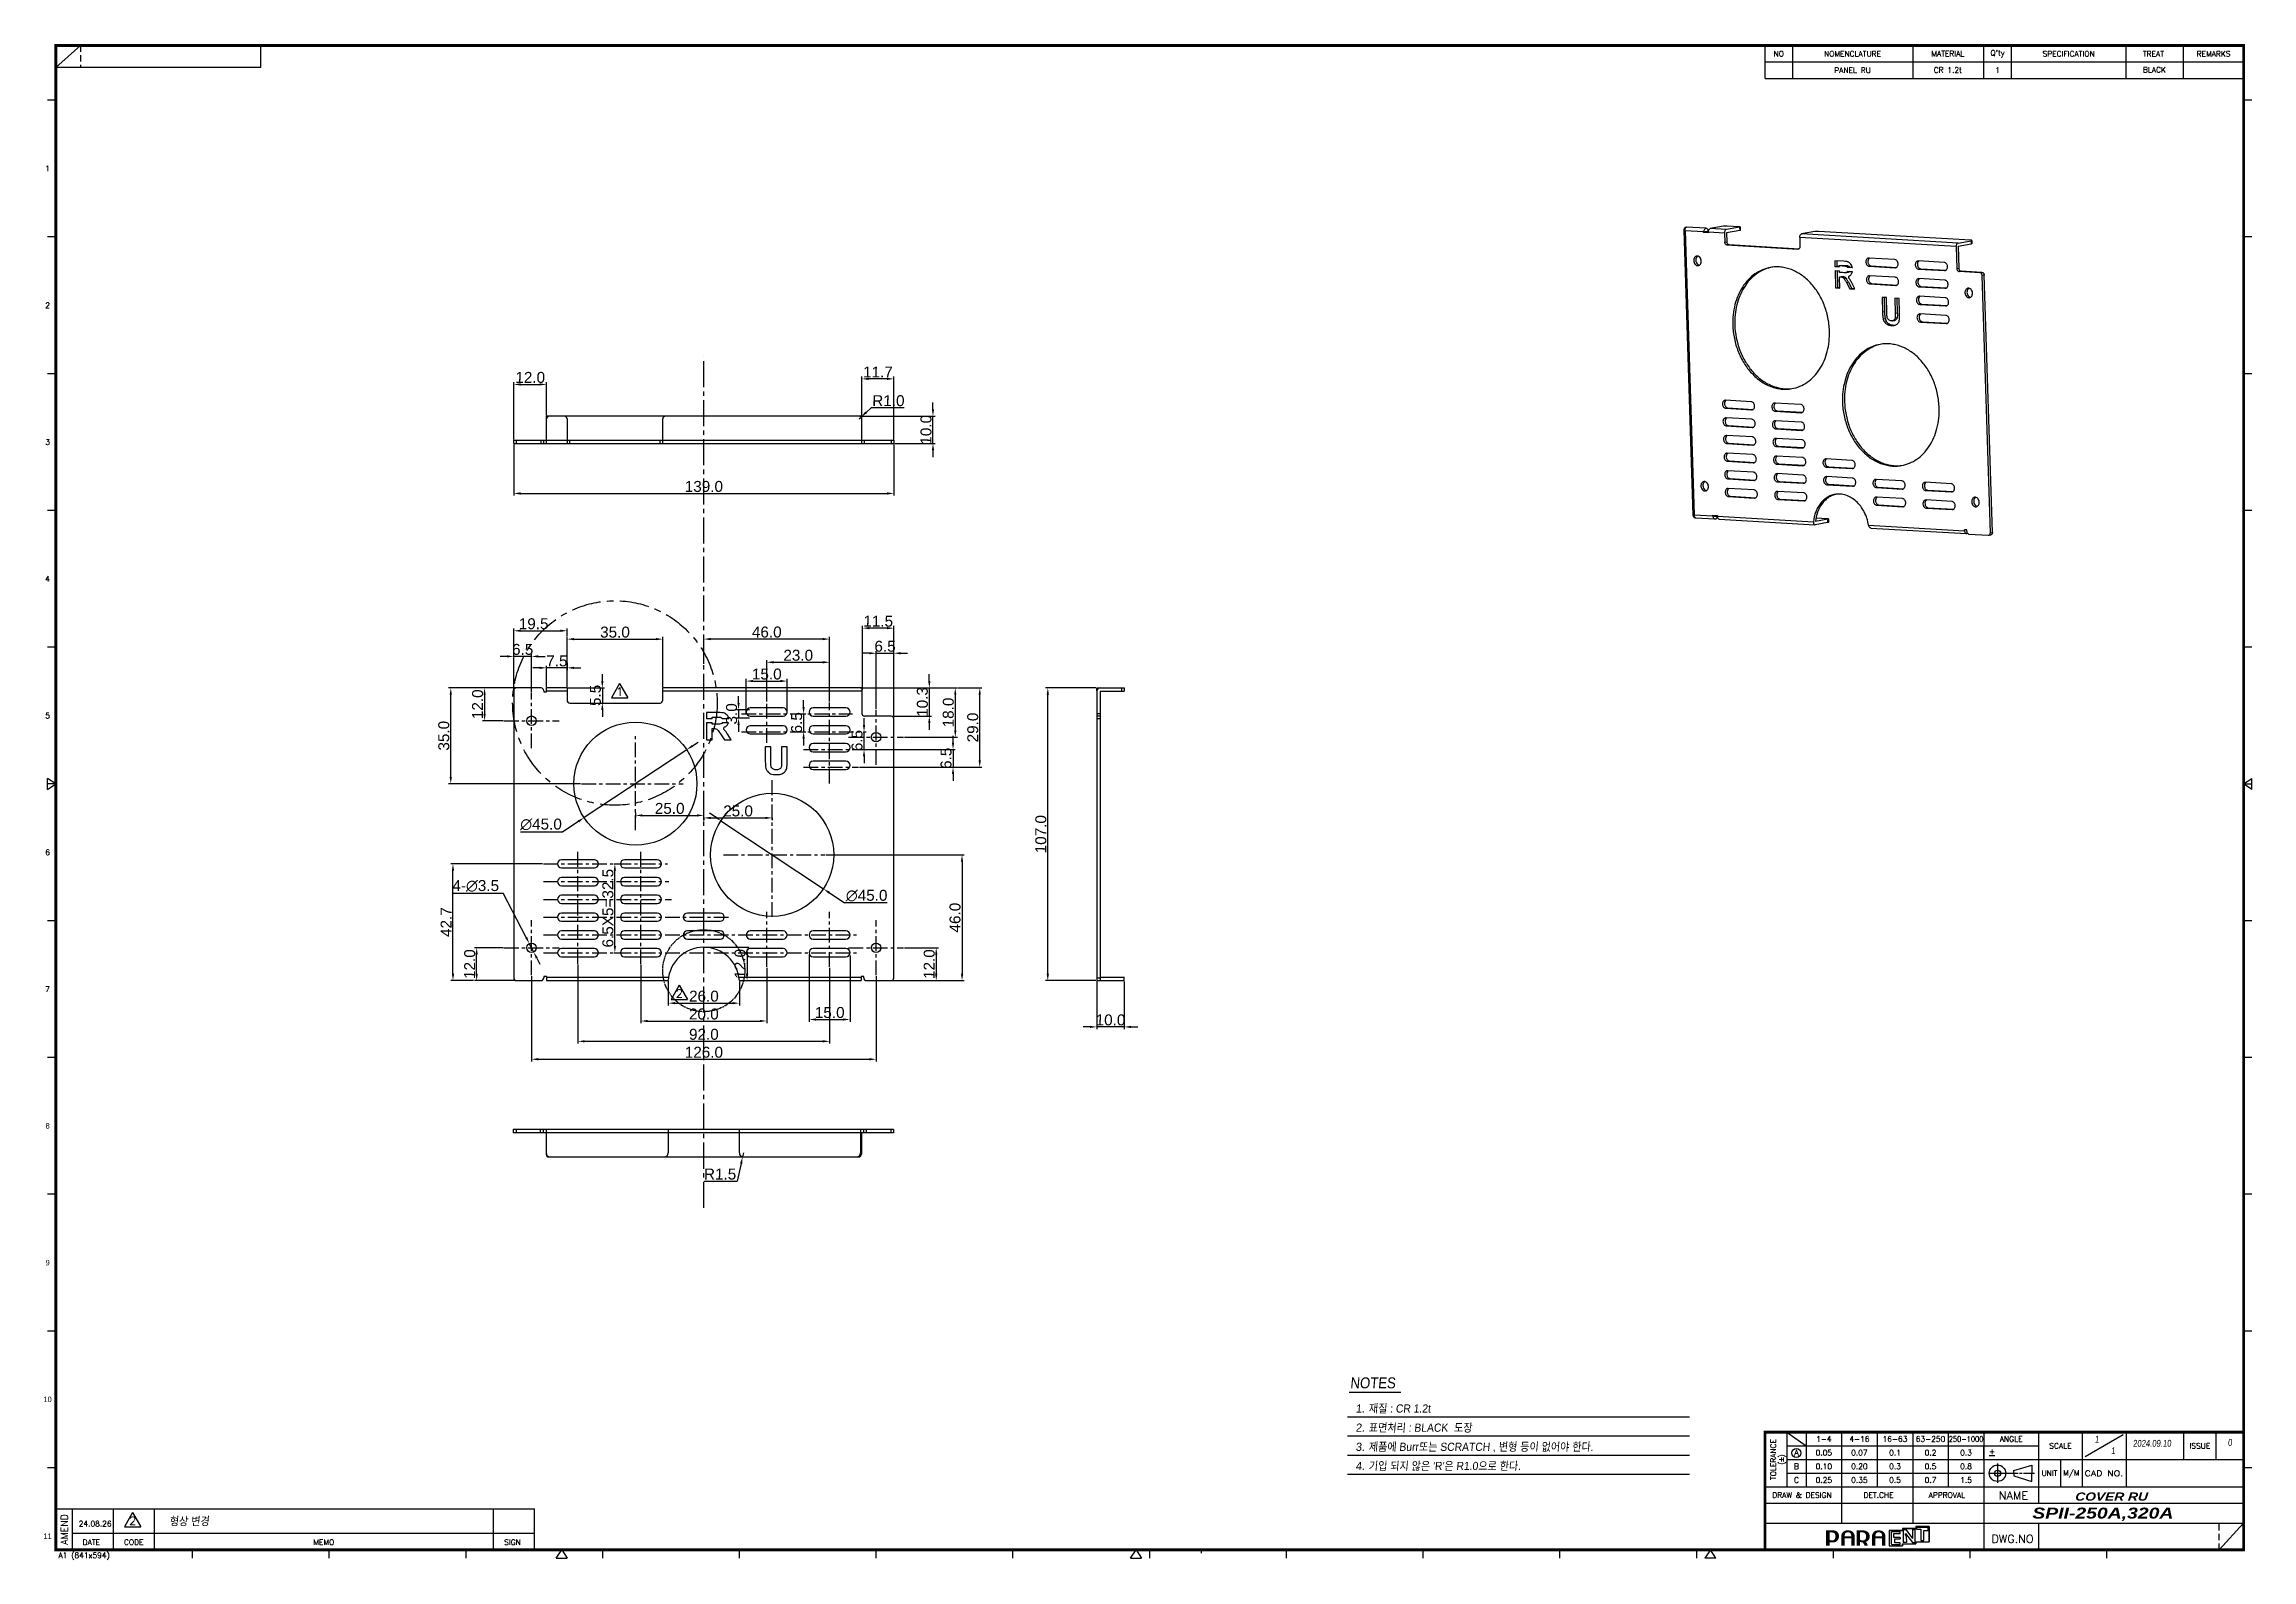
# Model space of a CAD drawing. Extents: x -425 to 6552, y -3049 to 3105.
# Drawn here: x 3166 to 3973, y -2559 to -2005 of the extents above; entities that cross this region are included whole.
import ezdxf
from ezdxf.enums import TextEntityAlignment as Align

# ---------------------------------------------------------------- set-up
doc = ezdxf.new("R2010")
doc.units = 0
doc.header["$PDMODE"] = 3
doc.header["$PDSIZE"] = 1.5
for name, pattern in [('CENTER', [17.8, 10.75, -2.35, 2.35, -2.35]), ('CENTER2', [28.575, 19.05, -3.175, 3.175, -3.175]), ('HIDDEN', [3.525, 2.35, -1.175]), ('PHANTOM', [0.8, 0.45, -0.05, 0.1, -0.05, 0.1, -0.05])]:
    doc.linetypes.add(name, pattern=pattern)
doc.layers.get('0').update_dxf_attribs({"linetype": 'CONTINUOUS'})
doc.layers.get('DEFPOINTS').update_dxf_attribs({"linetype": 'CONTINUOUS'})
for name, color, linetype in [('2', 2, 'CONTINUOUS'), ('3', 112, 'CENTER'), ('DIM', 1, 'CONTINUOUS')]:
    doc.layers.add(name, color=color, linetype=linetype)
doc.styles.add('A', font='GOTHIC.TTF')
doc.styles.add('HANGUL1', font='arial.ttf', dxfattribs={"width": 0.8, "oblique": 5, "height": 2.5})
doc.styles.add('N', font='arialbi.ttf', dxfattribs={"width": 0.8, "oblique": 5})
doc.styles.add('OMI-1', font='arial.ttf', dxfattribs={"oblique": 1})
doc.styles.add('SIM', font='simplex')
doc.styles.get("Standard").update_dxf_attribs({"font": 'gulim.ttc', "width": 0.8, "height": 2})
doc.dimstyles.new('1', dxfattribs={"dimtxt": 4, "dimasz": 2.5, "dimexe": 0.8, "dimexo": 0.3, "dimgap": 0.5, "dimtad": 1, "dimtoh": 1, "dimdec": 1, "dimzin": 0, "dimtxsty": 'OMI-1', "dimcen": 0, "dimclrd": 256, "dimclre": 256, "dimclrt": 256, "dimazin": 3, "dimtfac": 0.8, "dimtdec": 1, "dimtix": 1, "dimtmove": 0, "dimatfit": 3, "dimtolj": 1, "dimtzin": 0})

msp = doc.modelspace()

# ---------------------------------------------------------------- texts
at = {"style": 'SIM'}
for s, height, p in [('NO', 2, (3800.24, -2008.29)), ('NOMENCLATURE', 2, (3827.24, -2008.29)), ("Q'ty", 2, (3880.24, -2008.29)), ('SPECIFICATION', 2, (3906.24, -2008.29)), ('TREAT', 2, (3937.24, -2008.29)), ('REMARKS', 2, (3959.24, -2008.29)), ('PANEL RU', 2, (3827.24, -2014.29)), ('1', 2, (3880.24, -2014.29)), ('BLACK', 2, (3937.62, -2014.13)), ('1', 2, (3167.24, -2050.26)), ('2', 2, (3167.24, -2100.26)), ('3', 2, (3167.24, -2150.26)), ('4', 2, (3167.24, -2200.26)), ('1', 3, (3376.42, -2241.54)), ('5', 2, (3167.24, -2250.26)), ('6', 2, (3167.24, -2300.26)), ('7', 2, (3167.24, -2350.26)), ('2', 3, (3398.23, -2351.86)), ('1-4', 2, (3816.74, -2514.76)), ('4-16', 2, (3829.74, -2514.76)), ('16-63', 2, (3842.74, -2514.76)), ('63-250', 2, (3855.74, -2514.76)), ('ANGLE', 2, (3885.24, -2514.76)), ('SCALE', 2, (3903.24, -2517.26)), ('ISSUE', 2, (3954.24, -2517.26)), ('A', 2, (3806.74, -2519.76)), ('B', 2, (3806.74, -2524.76)), ('0.05', 2, (3816.74, -2519.76)), ('0.10', 2, (3816.74, -2524.76)), ('0.07', 2, (3829.74, -2519.76)), ('0.20', 2, (3829.74, -2524.76)), ('0.1', 2, (3842.74, -2519.76)), ('0.3', 2, (3842.74, -2524.76)), ('0.2', 2, (3855.74, -2519.76)), ('0.5', 2, (3855.74, -2524.76)), ('0.3', 2, (3868.74, -2519.76)), ('0.8', 2, (3868.74, -2524.76)), ('UNIT', 2, (3899.24, -2527.26)), ('M/M', 2, (3907.24, -2527.26)), ('DRAW & DESIGN', 2, (3808.74, -2535.26)), ('C', 2, (3806.74, -2529.76)), ('0.25', 2, (3816.74, -2529.76)), ('0.35', 2, (3829.74, -2529.76)), ('DET.CHE', 2, (3836.74, -2535.26)), ('0.5', 2, (3842.74, -2529.76)), ('0.7', 2, (3855.74, -2529.76)), ('APPROVAL', 2, (3861.74, -2535.26)), ('1.5', 2, (3868.74, -2529.76)), ('NAME', 3, (3886.08, -2535.42)), ('24.08.26', 2, (3184.62, -2545.72)), ('2', 3, (3198.34, -2544.66)), ('DWG.NO', 3, (3885.74, -2551.26)), ('DATE', 2, (3183.24, -2552.48)), ('CODE', 2, (3198.74, -2552.48)), ('MEMO', 2, (3268.24, -2552.48)), ('SIGN', 2, (3337.24, -2552.48))]:
    msp.add_text(s, height=height, dxfattribs=at).set_placement(p, align=Align.MIDDLE)
for s, p in [('MATERIAL', (3862.08, -2009.23)), ('CR 1.2t', (3862.08, -2015.23)), ('+', (3878.24, -2520.26))]:
    msp.add_text(s, height=2, dxfattribs=at).set_placement(p, align=Align.CENTER)
for s, p in [('8', (3167.24, -2400.26)), ('9', (3167.24, -2450.26)), ('10', (3167.24, -2500.26)), ('11', (3167.24, -2550.26))]:
    msp.add_text(s, height=2).set_placement(p, align=Align.MIDDLE)
at = {"oblique": 5}
for s, height, style, width, p in [('NOTES', 4, 'A', 0.9, (3643.51, -2496.22)), ('재질 : CR 1.2t', 3, 'HANGUL1', 0.9, (3650.23, -2505.1)), ('표면처리 : BLACK  도장', 3, 'HANGUL1', 0.9, (3650.23, -2512.1)), ('제품에 Burr또는 SCRATCH , 변형 등이 없어야 한다.', 3, 'HANGUL1', 0.9, (3650.23, -2519.1)), ('1', 2.5, 'OMI-1', 0.8, (3915.79, -2516.08)), ('1', 2.5, 'OMI-1', 0.8, (3921.74, -2520.25)), ("기입 되지 않은 'R'은 R1.0으로 한다.", 3, 'HANGUL1', 0.9, (3650.23, -2526.1)), ('COVER RU', 3, 'N', 1.2, (3908.58, -2537.3)), ('형상 변경', 3, 'HANGUL1', 0.9, (3211.8, -2546.3))]:
    msp.add_text(s, height=height, dxfattribs=dict(at, style=style, width=width)).set_placement(p)
at = {"style": 'A', "oblique": 5}
for s, p in [('1.', (3645.53, -2505.1)), ('2.', (3645.53, -2512.1)), ('3.', (3645.53, -2519.1)), ('4.', (3645.53, -2526.1))]:
    msp.add_text(s, height=3, dxfattribs=at).set_placement(p)
at = {"style": 'SIM'}
for s, height, p in [('TOLERANCE', 2, (3799.24, -2522.26)), ('( )', 2, (3802.24, -2522.26)), ('-', 2, (3802.87, -2522.24)), ('AMEND', 2.5, (3174.6, -2547.81))]:
    msp.add_text(s, height=height, rotation=90, dxfattribs=at).set_placement(p, align=Align.CENTER)
at = {"style": 'SIM', "width": 0.8}
msp.add_text('250-1000', height=2, dxfattribs=at).set_placement((3868.74, -2514.76), align=Align.MIDDLE)
at = {"style": 'OMI-1', "oblique": 5, "width": 0.8}
for s, p in [('2024.09.10', (3936.75, -2517.57)), ('0', (3965.24, -2517.26))]:
    msp.add_text(s, height=2.5, dxfattribs=at).set_placement(p, align=Align.CENTER)
at = {"style": 'SIM'}
msp.add_text('+', height=2, rotation=90, dxfattribs=at).set_placement((3801.14, -2522.24), align=Align.MIDDLE)
for s, height, style, width, p, p2 in [('CAD NO.', 2, 'SIM', 1.148815, (3912.08, -2528.31), (3926.19, -2528.31)), ('SPII-250A,320A', 4, 'N', 1.267671, (3892.97, -2543.84), (3944.55, -2543.84))]:
    msp.add_text(s, height=height, dxfattribs=dict(style=style, width=width)).set_placement(p, p2, align=Align.FIT)
msp.add_text('A1 (841x594)', height=2, dxfattribs=at).set_placement((3171.24, -2558.26))

# ---------------------------------------------------------------- blocks, each defined once
blk = doc.blocks.new('*D8581')
at = {"layer": 'DEFPOINTS', "color": 0}
for p in [(3357.18, -2219.24), (3357.18, -2221.5), (3337.68, -2241.35)]:
    blk.add_point(p, dxfattribs=at)
at = {"layer": 'DIM'}
for p, q in [((3337.68, -2241.05), (3337.68, -2218.44)), ((3340.18, -2219.24), (3354.68, -2219.24)), ((3357.18, -2221.2), (3357.18, -2218.44))]:
    blk.add_line(p, q, dxfattribs=at)
for points in [[(3340.18, -2218.82), (3340.18, -2219.65), (3337.68, -2219.24)], [(3354.68, -2219.65), (3354.68, -2218.82), (3357.18, -2219.24)]]:
    blk.add_solid(points, dxfattribs=at)
at = {"layer": 'DIM', "insert": (3344.93, -2216.69), "char_height": 4, "attachment_point": 5, "style": 'OMI-1'}
blk.add_mtext('\\A1;19.5', dxfattribs=at)
blk = doc.blocks.new('*D8582')
at = {"layer": 'DEFPOINTS', "color": 0}
for p in [(3392.18, -2222.3), (3357.18, -2240.15), (3392.18, -2240.15)]:
    blk.add_point(p, dxfattribs=at)
at = {"layer": 'DIM'}
for p, q in [((3357.18, -2239.85), (3357.18, -2221.5)), ((3359.68, -2222.3), (3389.68, -2222.3)), ((3392.18, -2239.85), (3392.18, -2221.5))]:
    blk.add_line(p, q, dxfattribs=at)
for points in [[(3359.68, -2221.88), (3359.68, -2222.71), (3357.18, -2222.3)], [(3389.68, -2222.71), (3389.68, -2221.88), (3392.18, -2222.3)]]:
    blk.add_solid(points, dxfattribs=at)
at = {"layer": 'DIM', "insert": (3374.68, -2219.75), "char_height": 4, "attachment_point": 5, "style": 'OMI-1'}
blk.add_mtext('\\A1;35.0', dxfattribs=at)
blk = doc.blocks.new('*D8583')
at = {"layer": 'DEFPOINTS', "color": 0}
for p in [(3338.88, -2240.15), (3327.02, -2252.15), (3334.12, -2252.15)]:
    blk.add_point(p, dxfattribs=at)
at = {"layer": 'DIM'}
for p, q in [((3338.58, -2240.15), (3326.22, -2240.15)), ((3327.02, -2242.65), (3327.02, -2249.65)), ((3333.82, -2252.15), (3326.22, -2252.15))]:
    blk.add_line(p, q, dxfattribs=at)
for points in [[(3327.44, -2242.65), (3326.6, -2242.65), (3327.02, -2240.15)], [(3326.6, -2249.65), (3327.44, -2249.65), (3327.02, -2252.15)]]:
    blk.add_solid(points, dxfattribs=at)
at = {"layer": 'DIM', "insert": (3324.48, -2246.15), "char_height": 4, "attachment_point": 5, "rotation": 90, "style": 'OMI-1'}
blk.add_mtext('\\A1;12.0', dxfattribs=at)
blk = doc.blocks.new('*D8584')
at = {"layer": 'DEFPOINTS', "color": 0}
for p in [(3464.18, -2240.15), (3475.68, -2250.45), (3489.65, -2250.45)]:
    blk.add_point(p, dxfattribs=at)
at = {"layer": 'DIM'}
for p, q in [((3489.65, -2237.65), (3489.65, -2235.15)), ((3464.48, -2240.15), (3490.45, -2240.15)), ((3489.65, -2240.15), (3489.65, -2250.45)), ((3475.98, -2250.45), (3490.45, -2250.45)), ((3489.65, -2252.95), (3489.65, -2255.45))]:
    blk.add_line(p, q, dxfattribs=at)
for points in [[(3489.23, -2237.65), (3490.07, -2237.65), (3489.65, -2240.15)], [(3490.07, -2252.95), (3489.23, -2252.95), (3489.65, -2250.45)]]:
    blk.add_solid(points, dxfattribs=at)
at = {"layer": 'DIM', "insert": (3487.11, -2245.3), "char_height": 4, "attachment_point": 5, "rotation": 90, "style": 'OMI-1'}
blk.add_mtext('\\A1;10.3', dxfattribs=at)
blk = doc.blocks.new('*D8585')
at = {"layer": 'DEFPOINTS', "color": 0}
for p in [(3465.18, -2218.28), (3465.18, -2241.15), (3476.68, -2251.45)]:
    blk.add_point(p, dxfattribs=at)
at = {"layer": 'DIM'}
for p, q in [((3465.18, -2240.85), (3465.18, -2217.48)), ((3474.18, -2218.28), (3467.68, -2218.28)), ((3476.68, -2251.15), (3476.68, -2217.48))]:
    blk.add_line(p, q, dxfattribs=at)
for points in [[(3467.68, -2217.86), (3467.68, -2218.7), (3465.18, -2218.28)], [(3474.18, -2218.7), (3474.18, -2217.86), (3476.68, -2218.28)]]:
    blk.add_solid(points, dxfattribs=at)
at = {"layer": 'DIM', "insert": (3470.93, -2215.74), "char_height": 4, "attachment_point": 5, "style": 'OMI-1'}
blk.add_mtext('\\A1;11.5', dxfattribs=at)
blk = doc.blocks.new('*D8586')
at = {"layer": 'DEFPOINTS', "color": 0}
for p in [(3482.6, -2240.15), (3480.25, -2258.15), (3499.14, -2258.15)]:
    blk.add_point(p, dxfattribs=at)
at = {"layer": 'DIM'}
for p, q in [((3482.9, -2240.15), (3499.94, -2240.15)), ((3499.14, -2242.65), (3499.14, -2255.65)), ((3480.55, -2258.15), (3499.94, -2258.15))]:
    blk.add_line(p, q, dxfattribs=at)
for points in [[(3499.56, -2242.65), (3498.73, -2242.65), (3499.14, -2240.15)], [(3498.73, -2255.65), (3499.56, -2255.65), (3499.14, -2258.15)]]:
    blk.add_solid(points, dxfattribs=at)
at = {"layer": 'DIM', "insert": (3496.6, -2249.15), "char_height": 4, "attachment_point": 5, "rotation": 90, "style": 'OMI-1'}
blk.add_mtext('\\A1;18.0', dxfattribs=at)
blk = doc.blocks.new('*D8587')
at = {"layer": 'DEFPOINTS', "color": 0}
for p in [(3337.68, -2228.61), (3337.68, -2229.74), (3344.18, -2242.09)]:
    blk.add_point(p, dxfattribs=at)
at = {"layer": 'DIM'}
for p, q in [((3337.68, -2229.44), (3337.68, -2227.81)), ((3344.18, -2241.79), (3344.18, -2227.81)), ((3335.18, -2228.61), (3332.68, -2228.61)), ((3344.18, -2228.61), (3337.68, -2228.61)), ((3346.68, -2228.61), (3349.18, -2228.61))]:
    blk.add_line(p, q, dxfattribs=at)
for points in [[(3335.18, -2229.03), (3335.18, -2228.19), (3337.68, -2228.61)], [(3346.68, -2228.19), (3346.68, -2229.03), (3344.18, -2228.61)]]:
    blk.add_solid(points, dxfattribs=at)
at = {"layer": 'DIM', "insert": (3340.93, -2226.07), "char_height": 4, "attachment_point": 5, "style": 'OMI-1'}
blk.add_mtext('\\A1;6.5', dxfattribs=at)
blk = doc.blocks.new('*D8588')
at = {"layer": 'DEFPOINTS', "color": 0}
for p in [(3476.68, -2227.46), (3476.68, -2228.8), (3470.18, -2248.09)]:
    blk.add_point(p, dxfattribs=at)
at = {"layer": 'DIM'}
for p, q in [((3467.68, -2227.46), (3465.18, -2227.46)), ((3470.18, -2247.79), (3470.18, -2226.66)), ((3470.18, -2227.46), (3476.68, -2227.46)), ((3476.68, -2228.5), (3476.68, -2226.66)), ((3479.18, -2227.46), (3481.68, -2227.46))]:
    blk.add_line(p, q, dxfattribs=at)
for points in [[(3467.68, -2227.88), (3467.68, -2227.05), (3470.18, -2227.46)], [(3479.18, -2227.05), (3479.18, -2227.88), (3476.68, -2227.46)]]:
    blk.add_solid(points, dxfattribs=at)
at = {"layer": 'DIM', "insert": (3473.43, -2224.92), "char_height": 4, "attachment_point": 5, "style": 'OMI-1'}
blk.add_mtext('\\A1;6.5', dxfattribs=at)
blk = doc.blocks.new('*D8589')
at = {"layer": 'DEFPOINTS', "color": 0}
for p in [(3384.18, -2341.09), (3430.18, -2342.13), (3430.18, -2361.92)]:
    blk.add_point(p, dxfattribs=at)
at = {"layer": 'DIM'}
for p, q in [((3384.18, -2341.39), (3384.18, -2362.72)), ((3430.18, -2342.43), (3430.18, -2362.72)), ((3386.68, -2361.92), (3427.68, -2361.92))]:
    blk.add_line(p, q, dxfattribs=at)
for points in [[(3386.68, -2361.5), (3386.68, -2362.34), (3384.18, -2361.92)], [(3427.68, -2362.34), (3427.68, -2361.5), (3430.18, -2361.92)]]:
    blk.add_solid(points, dxfattribs=at)
at = {"layer": 'DIM', "insert": (3407.18, -2359.38), "char_height": 4, "attachment_point": 5, "style": 'OMI-1'}
blk.add_mtext('\\A1;\\A1;20.0', dxfattribs=at)
blk = doc.blocks.new('*D8590')
at = {"layer": 'DEFPOINTS', "color": 0}
for p in [(3344.18, -2345.21), (3470.18, -2345.21), (3470.18, -2375.9)]:
    blk.add_point(p, dxfattribs=at)
at = {"layer": 'DIM'}
for p, q in [((3344.18, -2345.51), (3344.18, -2376.7)), ((3470.18, -2345.51), (3470.18, -2376.7)), ((3346.68, -2375.9), (3467.68, -2375.9))]:
    blk.add_line(p, q, dxfattribs=at)
for points in [[(3346.68, -2375.49), (3346.68, -2376.32), (3344.18, -2375.9)], [(3467.68, -2376.32), (3467.68, -2375.49), (3470.18, -2375.9)]]:
    blk.add_solid(points, dxfattribs=at)
at = {"layer": 'DIM', "insert": (3407.18, -2373.36), "char_height": 4, "attachment_point": 5, "style": 'OMI-1'}
blk.add_mtext('\\A1;126.0', dxfattribs=at)
blk = doc.blocks.new('*D8591')
at = {"layer": 'DEFPOINTS', "color": 0}
for p in [(3361.18, -2341.09), (3453.18, -2342.13), (3453.18, -2369.35)]:
    blk.add_point(p, dxfattribs=at)
at = {"layer": 'DIM'}
for p, q in [((3361.18, -2341.39), (3361.18, -2370.15)), ((3453.18, -2342.43), (3453.18, -2370.15)), ((3363.68, -2369.35), (3450.68, -2369.35))]:
    blk.add_line(p, q, dxfattribs=at)
for points in [[(3363.68, -2368.93), (3363.68, -2369.76), (3361.18, -2369.35)], [(3450.68, -2369.76), (3450.68, -2368.93), (3453.18, -2369.35)]]:
    blk.add_solid(points, dxfattribs=at)
at = {"layer": 'DIM', "insert": (3407.18, -2366.8), "char_height": 4, "attachment_point": 5, "style": 'OMI-1'}
blk.add_mtext('\\A1;92.0', dxfattribs=at)
blk = doc.blocks.new('*D8592')
at = {"layer": 'DEFPOINTS', "color": 0}
for p in [(3349.68, -2232.8), (3357.18, -2230.67), (3349.68, -2240.15)]:
    blk.add_point(p, dxfattribs=at)
at = {"layer": 'DIM'}
for p, q in [((3347.18, -2232.8), (3344.68, -2232.8)), ((3349.68, -2239.85), (3349.68, -2232)), ((3357.18, -2232.8), (3349.68, -2232.8)), ((3357.18, -2230.97), (3357.18, -2233.6)), ((3359.68, -2232.8), (3362.18, -2232.8))]:
    blk.add_line(p, q, dxfattribs=at)
for points in [[(3347.18, -2233.22), (3347.18, -2232.39), (3349.68, -2232.8)], [(3359.68, -2232.39), (3359.68, -2233.22), (3357.18, -2232.8)]]:
    blk.add_solid(points, dxfattribs=at)
at = {"layer": 'DIM', "insert": (3353.43, -2230.27), "char_height": 4, "attachment_point": 5, "style": 'OMI-1'}
blk.add_mtext('\\A1;7.5', dxfattribs=at)
blk = doc.blocks.new('*D8593')
at = {"layer": 'DEFPOINTS', "color": 0}
for p in [(3357.18, -2240.15), (3358.18, -2245.65), (3370.09, -2245.65)]:
    blk.add_point(p, dxfattribs=at)
at = {"layer": 'DIM'}
for p, q in [((3370.09, -2237.65), (3370.09, -2235.15)), ((3357.48, -2240.15), (3370.89, -2240.15)), ((3370.09, -2240.15), (3370.09, -2245.65)), ((3358.48, -2245.65), (3370.89, -2245.65)), ((3370.09, -2248.15), (3370.09, -2250.65))]:
    blk.add_line(p, q, dxfattribs=at)
for points in [[(3369.67, -2237.65), (3370.51, -2237.65), (3370.09, -2240.15)], [(3370.51, -2248.15), (3369.67, -2248.15), (3370.09, -2245.65)]]:
    blk.add_solid(points, dxfattribs=at)
at = {"layer": 'DIM', "insert": (3367.55, -2242.9), "char_height": 4, "attachment_point": 5, "rotation": 90, "style": 'OMI-1'}
blk.add_mtext('\\A1;5.5', dxfattribs=at)
blk = doc.blocks.new('*D8594')
at = {"layer": 'DEFPOINTS', "color": 0}
for p in [(3382.18, -2285.46), (3407.18, -2286.75), (3407.18, -2288.96)]:
    blk.add_point(p, dxfattribs=at)
at = {"layer": 'DIM'}
for p, q in [((3382.18, -2285.76), (3382.18, -2287.55)), ((3384.68, -2286.75), (3404.68, -2286.75)), ((3407.18, -2288.66), (3407.18, -2285.95))]:
    blk.add_line(p, q, dxfattribs=at)
for points in [[(3384.68, -2286.33), (3384.68, -2287.17), (3382.18, -2286.75)], [(3404.68, -2287.17), (3404.68, -2286.33), (3407.18, -2286.75)]]:
    blk.add_solid(points, dxfattribs=at)
at = {"layer": 'DIM', "insert": (3394.68, -2284.21), "char_height": 4, "attachment_point": 5, "style": 'OMI-1'}
blk.add_mtext('\\A1;25.0', dxfattribs=at)
blk = doc.blocks.new('*D8595')
at = {"layer": 'DEFPOINTS', "color": 0}
for p in [(3407.18, -2287.31), (3432.18, -2287.31), (3432.18, -2287.67)]:
    blk.add_point(p, dxfattribs=at)
at = {"layer": 'DIM'}
for p, q in [((3407.18, -2287.61), (3407.18, -2288.47)), ((3409.68, -2287.67), (3429.68, -2287.67)), ((3432.18, -2287.61), (3432.18, -2288.47))]:
    blk.add_line(p, q, dxfattribs=at)
for points in [[(3409.68, -2287.26), (3409.68, -2288.09), (3407.18, -2287.67)], [(3429.68, -2288.09), (3429.68, -2287.26), (3432.18, -2287.67)]]:
    blk.add_solid(points, dxfattribs=at)
at = {"layer": 'DIM', "insert": (3419.68, -2285.13), "char_height": 4, "attachment_point": 5, "style": 'OMI-1'}
blk.add_mtext('\\A1;25.0', dxfattribs=at)
blk = doc.blocks.new('*D8596')
at = {"layer": 'DEFPOINTS', "color": 0}
for p in [(3407.18, -2222.28), (3407.18, -2231.68), (3453.18, -2245.44)]:
    blk.add_point(p, dxfattribs=at)
at = {"layer": 'DIM'}
for p, q in [((3407.18, -2231.38), (3407.18, -2221.48)), ((3450.68, -2222.28), (3409.68, -2222.28)), ((3453.18, -2245.14), (3453.18, -2221.48))]:
    blk.add_line(p, q, dxfattribs=at)
for points in [[(3409.68, -2221.87), (3409.68, -2222.7), (3407.18, -2222.28)], [(3450.68, -2222.7), (3450.68, -2221.87), (3453.18, -2222.28)]]:
    blk.add_solid(points, dxfattribs=at)
at = {"layer": 'DIM', "insert": (3430.18, -2219.74), "char_height": 4, "attachment_point": 5, "style": 'OMI-1'}
blk.add_mtext('\\A1;46.0', dxfattribs=at)
blk = doc.blocks.new('*D8597')
at = {"layer": 'DEFPOINTS', "color": 0}
for p in [(3453.18, -2230.76), (3453.18, -2230.76), (3430.18, -2245.44)]:
    blk.add_point(p, dxfattribs=at)
at = {"layer": 'DIM'}
for p, q in [((3430.18, -2245.14), (3430.18, -2229.96)), ((3432.68, -2230.76), (3450.68, -2230.76)), ((3453.18, -2230.46), (3453.18, -2229.96))]:
    blk.add_line(p, q, dxfattribs=at)
for points in [[(3432.68, -2230.35), (3432.68, -2231.18), (3430.18, -2230.76)], [(3450.68, -2231.18), (3450.68, -2230.35), (3453.18, -2230.76)]]:
    blk.add_solid(points, dxfattribs=at)
at = {"layer": 'DIM', "insert": (3441.68, -2228.22), "char_height": 4, "attachment_point": 5, "style": 'OMI-1'}
blk.add_mtext('\\A1;23.0', dxfattribs=at)
blk = doc.blocks.new('*D8598')
at = {"layer": 'DEFPOINTS', "color": 0}
for p in [(3437.68, -2237.63), (3422.68, -2249.65), (3437.68, -2249.65)]:
    blk.add_point(p, dxfattribs=at)
at = {"layer": 'DIM'}
for p, q in [((3422.68, -2249.35), (3422.68, -2236.83)), ((3425.18, -2237.63), (3435.18, -2237.63)), ((3437.68, -2249.35), (3437.68, -2236.83))]:
    blk.add_line(p, q, dxfattribs=at)
for points in [[(3425.18, -2237.21), (3425.18, -2238.04), (3422.68, -2237.63)], [(3435.18, -2238.04), (3435.18, -2237.21), (3437.68, -2237.63)]]:
    blk.add_solid(points, dxfattribs=at)
at = {"layer": 'DIM', "insert": (3430.18, -2235.08), "char_height": 4, "attachment_point": 5, "style": 'OMI-1'}
blk.add_mtext('\\A1;15.0', dxfattribs=at)
blk = doc.blocks.new('*D8599')
at = {"layer": 'DEFPOINTS', "color": 0}
for p in [(3419.89, -2251.15), (3424.18, -2248.15), (3424.18, -2251.15)]:
    blk.add_point(p, dxfattribs=at)
at = {"layer": 'DIM'}
for p, q in [((3419.89, -2245.65), (3419.89, -2243.15)), ((3423.88, -2248.15), (3419.09, -2248.15)), ((3423.88, -2251.15), (3419.09, -2251.15)), ((3419.89, -2248.15), (3419.89, -2251.15)), ((3419.89, -2253.65), (3419.89, -2256.15))]:
    blk.add_line(p, q, dxfattribs=at)
for points in [[(3419.48, -2245.65), (3420.31, -2245.65), (3419.89, -2248.15)], [(3420.31, -2253.65), (3419.48, -2253.65), (3419.89, -2251.15)]]:
    blk.add_solid(points, dxfattribs=at)
at = {"layer": 'DIM', "insert": (3417.35, -2249.65), "char_height": 4, "attachment_point": 5, "rotation": 90, "style": 'OMI-1'}
blk.add_mtext('\\A1;3.0', dxfattribs=at)
blk = doc.blocks.new('*D8600')
at = {"layer": 'DEFPOINTS', "color": 0}
for p in [(3441.23, -2249.65), (3441.23, -2256.15), (3443.68, -2256.15)]:
    blk.add_point(p, dxfattribs=at)
at = {"layer": 'DIM'}
for p, q in [((3441.53, -2249.65), (3444.48, -2249.65)), ((3443.68, -2247.15), (3443.68, -2244.65)), ((3443.68, -2249.65), (3443.68, -2256.15)), ((3441.53, -2256.15), (3444.48, -2256.15)), ((3443.68, -2258.65), (3443.68, -2261.15))]:
    blk.add_line(p, q, dxfattribs=at)
for points in [[(3443.26, -2247.15), (3444.09, -2247.15), (3443.68, -2249.65)], [(3444.09, -2258.65), (3443.26, -2258.65), (3443.68, -2256.15)]]:
    blk.add_solid(points, dxfattribs=at)
at = {"layer": 'DIM', "insert": (3441.13, -2252.9), "char_height": 4, "attachment_point": 5, "rotation": 90, "style": 'OMI-1'}
blk.add_mtext('\\A1;6.5', dxfattribs=at)
blk = doc.blocks.new('*D8601')
at = {"layer": 'DEFPOINTS', "color": 0}
for p in [(3499.94, -2240.15), (3508.09, -2240.15), (3463.79, -2269.15)]:
    blk.add_point(p, dxfattribs=at)
at = {"layer": 'DIM'}
for p, q in [((3500.24, -2240.15), (3508.89, -2240.15)), ((3508.09, -2266.65), (3508.09, -2242.65)), ((3464.09, -2269.15), (3508.89, -2269.15))]:
    blk.add_line(p, q, dxfattribs=at)
for points in [[(3508.5, -2242.65), (3507.67, -2242.65), (3508.09, -2240.15)], [(3507.67, -2266.65), (3508.5, -2266.65), (3508.09, -2269.15)]]:
    blk.add_solid(points, dxfattribs=at)
at = {"layer": 'DIM', "insert": (3505.55, -2254.65), "char_height": 4, "attachment_point": 5, "rotation": 90, "style": 'OMI-1'}
blk.add_mtext('\\A1;29.0', dxfattribs=at)
blk = doc.blocks.new('*D8602')
at = {"layer": 'DEFPOINTS', "color": 0}
for p in [(3463.79, -2262.65), (3484.13, -2269.15), (3498.32, -2269.15)]:
    blk.add_point(p, dxfattribs=at)
at = {"layer": 'DIM'}
for p, q in [((3498.32, -2260.15), (3498.32, -2257.65)), ((3464.09, -2262.65), (3499.12, -2262.65)), ((3498.32, -2262.65), (3498.32, -2269.15)), ((3484.43, -2269.15), (3499.12, -2269.15)), ((3498.32, -2271.65), (3498.32, -2274.15))]:
    blk.add_line(p, q, dxfattribs=at)
for points in [[(3497.9, -2260.15), (3498.74, -2260.15), (3498.32, -2262.65)], [(3498.74, -2271.65), (3497.9, -2271.65), (3498.32, -2269.15)]]:
    blk.add_solid(points, dxfattribs=at)
at = {"layer": 'DIM', "insert": (3495.78, -2265.9), "char_height": 4, "attachment_point": 5, "rotation": 90, "style": 'OMI-1'}
blk.add_mtext('\\A1;6.5', dxfattribs=at)
blk = doc.blocks.new('*D8603')
at = {"layer": 'DEFPOINTS', "color": 0}
for p in [(3465.14, -2256.15), (3465.77, -2256.15), (3462.43, -2262.65)]:
    blk.add_point(p, dxfattribs=at)
at = {"layer": 'DIM'}
for p, q in [((3465.77, -2253.65), (3465.77, -2251.15)), ((3465.44, -2256.15), (3466.57, -2256.15)), ((3465.77, -2262.65), (3465.77, -2256.15)), ((3462.73, -2262.65), (3466.57, -2262.65)), ((3465.77, -2265.15), (3465.77, -2267.65))]:
    blk.add_line(p, q, dxfattribs=at)
for points in [[(3465.35, -2253.65), (3466.19, -2253.65), (3465.77, -2256.15)], [(3466.19, -2265.15), (3465.35, -2265.15), (3465.77, -2262.65)]]:
    blk.add_solid(points, dxfattribs=at)
at = {"layer": 'DIM', "insert": (3463.23, -2259.4), "char_height": 4, "attachment_point": 5, "rotation": 90, "style": 'OMI-1'}
blk.add_mtext('\\A1;6.5', dxfattribs=at)
blk = doc.blocks.new('*D8604')
at = {"layer": 'DEFPOINTS', "color": 0}
for p in [(3374.08, -2304.45), (3374.67, -2304.45), (3374.08, -2336.95)]:
    blk.add_point(p, dxfattribs=at)
at = {"layer": 'DIM'}
for p, q in [((3374.38, -2304.45), (3375.47, -2304.45)), ((3374.67, -2334.45), (3374.67, -2306.95)), ((3374.38, -2336.95), (3375.47, -2336.95))]:
    blk.add_line(p, q, dxfattribs=at)
for points in [[(3375.08, -2306.95), (3374.25, -2306.95), (3374.67, -2304.45)], [(3374.25, -2334.45), (3375.08, -2334.45), (3374.67, -2336.95)]]:
    blk.add_solid(points, dxfattribs=at)
at = {"layer": 'DIM', "insert": (3372.12, -2320.7), "char_height": 4, "attachment_point": 5, "rotation": 90, "style": 'OMI-1'}
blk.add_mtext('\\A1;\\A1;6.5X5=32.5', dxfattribs=at)
blk = doc.blocks.new('*D8605')
at = {"layer": 'DEFPOINTS', "color": 0}
for p in [(3337.68, -2150.79), (3476.68, -2150.79), (3476.68, -2169.03)]:
    blk.add_point(p, dxfattribs=at)
at = {"layer": 'DIM'}
for p, q in [((3337.68, -2151.09), (3337.68, -2169.83)), ((3476.68, -2151.09), (3476.68, -2169.83)), ((3340.18, -2169.03), (3474.18, -2169.03))]:
    blk.add_line(p, q, dxfattribs=at)
for points in [[(3340.18, -2168.61), (3340.18, -2169.45), (3337.68, -2169.03)], [(3474.18, -2169.45), (3474.18, -2168.61), (3476.68, -2169.03)]]:
    blk.add_solid(points, dxfattribs=at)
at = {"layer": 'DIM', "insert": (3407.18, -2166.49), "char_height": 4, "attachment_point": 5, "style": 'OMI-1'}
blk.add_mtext('\\A1;139.0', dxfattribs=at)
blk = doc.blocks.new('*D8606')
at = {"layer": 'DEFPOINTS', "color": 0}
for p in [(3349.68, -2129.18), (3349.68, -2140.79), (3337.68, -2149.59)]:
    blk.add_point(p, dxfattribs=at)
at = {"layer": 'DIM'}
for p, q in [((3337.68, -2149.29), (3337.68, -2128.38)), ((3340.18, -2129.18), (3347.18, -2129.18)), ((3349.68, -2140.49), (3349.68, -2128.38))]:
    blk.add_line(p, q, dxfattribs=at)
for points in [[(3340.18, -2128.76), (3340.18, -2129.59), (3337.68, -2129.18)], [(3347.18, -2129.59), (3347.18, -2128.76), (3349.68, -2129.18)]]:
    blk.add_solid(points, dxfattribs=at)
at = {"layer": 'DIM', "insert": (3343.68, -2126.63), "char_height": 4, "attachment_point": 5, "style": 'OMI-1'}
blk.add_mtext('\\A1;12.0', dxfattribs=at)
blk = doc.blocks.new('*D8607')
at = {"layer": 'DEFPOINTS', "color": 0}
for p in [(3464.98, -2127.13), (3464.98, -2141.79), (3476.68, -2149.59)]:
    blk.add_point(p, dxfattribs=at)
at = {"layer": 'DIM'}
for p, q in [((3464.98, -2141.49), (3464.98, -2126.33)), ((3474.18, -2127.13), (3467.48, -2127.13)), ((3476.68, -2149.29), (3476.68, -2126.33))]:
    blk.add_line(p, q, dxfattribs=at)
for points in [[(3467.48, -2126.72), (3467.48, -2127.55), (3464.98, -2127.13)], [(3474.18, -2127.55), (3474.18, -2126.72), (3476.68, -2127.13)]]:
    blk.add_solid(points, dxfattribs=at)
at = {"layer": 'DIM', "insert": (3470.83, -2124.62), "char_height": 4, "attachment_point": 5, "style": 'OMI-1'}
blk.add_mtext('\\A1;11.7', dxfattribs=at)
blk = doc.blocks.new('*D8608')
at = {"layer": 'DEFPOINTS', "color": 0}
for p in [(3463.98, -2140.79), (3490.99, -2140.79), (3476.68, -2150.79)]:
    blk.add_point(p, dxfattribs=at)
at = {"layer": 'DIM'}
for p, q in [((3490.99, -2138.29), (3490.99, -2135.79)), ((3464.28, -2140.79), (3491.79, -2140.79)), ((3490.99, -2150.79), (3490.99, -2140.79)), ((3476.98, -2150.79), (3491.79, -2150.79)), ((3490.99, -2153.29), (3490.99, -2155.79))]:
    blk.add_line(p, q, dxfattribs=at)
for points in [[(3490.57, -2138.29), (3491.4, -2138.29), (3490.99, -2140.79)], [(3491.4, -2153.29), (3490.57, -2153.29), (3490.99, -2150.79)]]:
    blk.add_solid(points, dxfattribs=at)
at = {"layer": 'DIM', "insert": (3488.44, -2145.79), "char_height": 4, "attachment_point": 5, "rotation": 90, "style": 'OMI-1'}
blk.add_mtext('\\A1;10.0', dxfattribs=at)
blk = doc.blocks.new('*D8609')
at = {"layer": 'DEFPOINTS', "color": 0}
for p in [(3532.97, -2240.15), (3550.87, -2240.15), (3550.87, -2347.15)]:
    blk.add_point(p, dxfattribs=at)
at = {"layer": 'DIM'}
for p, q in [((3550.57, -2240.15), (3532.17, -2240.15)), ((3532.97, -2344.65), (3532.97, -2242.65)), ((3550.57, -2347.15), (3532.17, -2347.15))]:
    blk.add_line(p, q, dxfattribs=at)
for points in [[(3533.39, -2242.65), (3532.55, -2242.65), (3532.97, -2240.15)], [(3532.55, -2344.65), (3533.39, -2344.65), (3532.97, -2347.15)]]:
    blk.add_solid(points, dxfattribs=at)
at = {"layer": 'DIM', "insert": (3530.43, -2293.65), "char_height": 4, "attachment_point": 5, "rotation": 90, "style": 'OMI-1'}
blk.add_mtext('\\A1;107.0', dxfattribs=at)
blk = doc.blocks.new('*D8610')
at = {"layer": 'DEFPOINTS', "color": 0}
for p in [(3550.87, -2346.15), (3560.87, -2347.15), (3550.87, -2364.08)]:
    blk.add_point(p, dxfattribs=at)
at = {"layer": 'DIM'}
for p, q in [((3550.87, -2346.45), (3550.87, -2364.88)), ((3560.87, -2347.45), (3560.87, -2364.88)), ((3548.37, -2364.08), (3545.87, -2364.08)), ((3560.87, -2364.08), (3550.87, -2364.08)), ((3563.37, -2364.08), (3565.87, -2364.08))]:
    blk.add_line(p, q, dxfattribs=at)
for points in [[(3548.37, -2364.49), (3548.37, -2363.66), (3550.87, -2364.08)], [(3563.37, -2363.66), (3563.37, -2364.49), (3560.87, -2364.08)]]:
    blk.add_solid(points, dxfattribs=at)
at = {"layer": 'DIM', "insert": (3555.87, -2361.54), "char_height": 4, "attachment_point": 5, "style": 'OMI-1'}
blk.add_mtext('\\A1;10.0', dxfattribs=at)
blk = doc.blocks.new('*D8611')
at = {"layer": 'DEFPOINTS', "color": 0}
for p in [(3324.13, -2335.15), (3334.12, -2335.15), (3338.68, -2347.15)]:
    blk.add_point(p, dxfattribs=at)
at = {"layer": 'DIM'}
for p, q in [((3333.82, -2335.15), (3323.33, -2335.15)), ((3324.13, -2344.65), (3324.13, -2337.65)), ((3338.38, -2347.15), (3323.33, -2347.15))]:
    blk.add_line(p, q, dxfattribs=at)
for points in [[(3324.55, -2337.65), (3323.72, -2337.65), (3324.13, -2335.15)], [(3323.72, -2344.65), (3324.55, -2344.65), (3324.13, -2347.15)]]:
    blk.add_solid(points, dxfattribs=at)
at = {"layer": 'DIM', "insert": (3321.59, -2341.15), "char_height": 4, "attachment_point": 5, "rotation": 90, "style": 'OMI-1'}
blk.add_mtext('\\A1;12.0', dxfattribs=at)
blk = doc.blocks.new('*D8612')
at = {"layer": 'DEFPOINTS', "color": 0}
for p in [(3315.47, -2304.45), (3348.54, -2304.45), (3323.33, -2347.15)]:
    blk.add_point(p, dxfattribs=at)
at = {"layer": 'DIM'}
for p, q in [((3348.24, -2304.45), (3314.67, -2304.45)), ((3315.47, -2344.65), (3315.47, -2306.95)), ((3323.03, -2347.15), (3314.67, -2347.15))]:
    blk.add_line(p, q, dxfattribs=at)
for points in [[(3315.89, -2306.95), (3315.06, -2306.95), (3315.47, -2304.45)], [(3315.06, -2344.65), (3315.89, -2344.65), (3315.47, -2347.15)]]:
    blk.add_solid(points, dxfattribs=at)
at = {"layer": 'DIM', "insert": (3312.96, -2325.8), "char_height": 4, "attachment_point": 5, "rotation": 90, "style": 'OMI-1'}
blk.add_mtext('\\A1;42.7', dxfattribs=at)
blk = doc.blocks.new('*D8613')
at = {"layer": 'DEFPOINTS', "color": 0}
for p in [(3314.66, -2240.15), (3327.02, -2240.15), (3362.41, -2275.15)]:
    blk.add_point(p, dxfattribs=at)
at = {"layer": 'DIM'}
for p, q in [((3326.72, -2240.15), (3313.86, -2240.15)), ((3314.66, -2272.65), (3314.66, -2242.65)), ((3362.11, -2275.15), (3313.86, -2275.15))]:
    blk.add_line(p, q, dxfattribs=at)
for points in [[(3315.08, -2242.65), (3314.25, -2242.65), (3314.66, -2240.15)], [(3314.25, -2272.65), (3315.08, -2272.65), (3314.66, -2275.15)]]:
    blk.add_solid(points, dxfattribs=at)
at = {"layer": 'DIM', "insert": (3312.12, -2257.65), "char_height": 4, "attachment_point": 5, "rotation": 90, "style": 'OMI-1'}
blk.add_mtext('\\A1;35.0', dxfattribs=at)
blk = doc.blocks.new('*D8614')
at = {"layer": 'DEFPOINTS', "color": 0}
for p in [(3451.5, -2301.15), (3475.68, -2347.15), (3501.61, -2347.15)]:
    blk.add_point(p, dxfattribs=at)
at = {"layer": 'DIM'}
for p, q in [((3451.8, -2301.15), (3502.41, -2301.15)), ((3501.61, -2303.65), (3501.61, -2344.65)), ((3475.98, -2347.15), (3502.41, -2347.15))]:
    blk.add_line(p, q, dxfattribs=at)
for points in [[(3502.03, -2303.65), (3501.19, -2303.65), (3501.61, -2301.15)], [(3501.19, -2344.65), (3502.03, -2344.65), (3501.61, -2347.15)]]:
    blk.add_solid(points, dxfattribs=at)
at = {"layer": 'DIM', "insert": (3499.07, -2324.15), "char_height": 4, "attachment_point": 5, "rotation": 90, "style": 'OMI-1'}
blk.add_mtext('\\A1;46.0', dxfattribs=at)
blk = doc.blocks.new('*D8615')
at = {"layer": 'DEFPOINTS', "color": 0}
for p in [(3480.25, -2335.15), (3489.2, -2347.15), (3492.17, -2347.15)]:
    blk.add_point(p, dxfattribs=at)
at = {"layer": 'DIM'}
for p, q in [((3480.55, -2335.15), (3492.97, -2335.15)), ((3492.17, -2337.65), (3492.17, -2344.65)), ((3489.5, -2347.15), (3492.97, -2347.15))]:
    blk.add_line(p, q, dxfattribs=at)
for points in [[(3492.59, -2337.65), (3491.76, -2337.65), (3492.17, -2335.15)], [(3491.76, -2344.65), (3492.59, -2344.65), (3492.17, -2347.15)]]:
    blk.add_solid(points, dxfattribs=at)
at = {"layer": 'DIM', "insert": (3489.63, -2341.15), "char_height": 4, "attachment_point": 5, "rotation": 90, "style": 'OMI-1'}
blk.add_mtext('\\A1;12.0', dxfattribs=at)
blk = doc.blocks.new('*D8616')
at = {"layer": 'DEFPOINTS', "color": 0}
for p in [(3400.95, -2262.73), (3363.42, -2287.57)]:
    blk.add_point(p, dxfattribs=at)
at = {"layer": 'DIM'}
for p, q in [((3403.03, -2261.35), (3405.12, -2259.97)), ((3400.95, -2262.73), (3363.42, -2287.57)), ((3361.34, -2288.95), (3355.66, -2292.7)), ((3340.13, -2292.7), (3355.66, -2292.7))]:
    blk.add_line(p, q, dxfattribs=at)
for points in [[(3402.8, -2261), (3403.26, -2261.7), (3400.95, -2262.73)], [(3361.57, -2289.29), (3361.11, -2288.6), (3363.42, -2287.57)]]:
    blk.add_solid(points, dxfattribs=at)
at = {"layer": 'DIM', "insert": (3347.64, -2290.05), "char_height": 4, "attachment_point": 5, "style": 'OMI-1'}
blk.add_mtext('\\A1;∅45.0', dxfattribs=at)
blk = doc.blocks.new('*D8617')
at = {"layer": 'DEFPOINTS', "color": 0}
for p in [(3413.44, -2288.7), (3450.93, -2313.59)]:
    blk.add_point(p, dxfattribs=at)
at = {"layer": 'DIM'}
for p, q in [((3411.36, -2287.32), (3409.27, -2285.94)), ((3413.44, -2288.7), (3450.93, -2313.59)), ((3453.01, -2314.98), (3458.68, -2318.74)), ((3474.21, -2318.74), (3458.68, -2318.74))]:
    blk.add_line(p, q, dxfattribs=at)
for points in [[(3411.13, -2287.67), (3411.59, -2286.97), (3413.44, -2288.7)], [(3453.24, -2314.63), (3452.78, -2315.32), (3450.93, -2313.59)]]:
    blk.add_solid(points, dxfattribs=at)
at = {"layer": 'DIM', "insert": (3466.7, -2316.09), "char_height": 4, "attachment_point": 5, "style": 'OMI-1'}
blk.add_mtext('\\A1;∅45.0', dxfattribs=at)
blk = doc.blocks.new('*D8618')
at = {"layer": 'DEFPOINTS', "color": 0}
for p in [(3343.38, -2333.59), (3344.99, -2336.7)]:
    blk.add_point(p, dxfattribs=at)
at = {"layer": 'DIM'}
for p, q in [((3315.29, -2315.18), (3333.87, -2315.18)), ((3342.23, -2331.37), (3333.87, -2315.18)), ((3344.99, -2336.7), (3343.38, -2333.59)), ((3346.13, -2338.92), (3347.28, -2341.15))]:
    blk.add_line(p, q, dxfattribs=at)
for points in [[(3341.86, -2331.56), (3342.6, -2331.18), (3343.38, -2333.59)], [(3346.5, -2338.73), (3345.76, -2339.12), (3344.99, -2336.7)]]:
    blk.add_solid(points, dxfattribs=at)
at = {"layer": 'DIM', "insert": (3323.76, -2312.53), "char_height": 4, "attachment_point": 5, "style": 'OMI-1'}
blk.add_mtext('\\A1;\\A1;4-∅3.5', dxfattribs=at)
blk = doc.blocks.new('*D8619')
at = {"layer": 'DEFPOINTS', "color": 0}
for p in [(3445.71, -2337.36), (3460.68, -2337.65), (3460.68, -2361.37)]:
    blk.add_point(p, dxfattribs=at)
at = {"layer": 'DIM'}
for p, q in [((3445.71, -2337.66), (3445.71, -2362.17)), ((3460.68, -2337.95), (3460.68, -2362.17)), ((3448.21, -2361.37), (3458.18, -2361.37))]:
    blk.add_line(p, q, dxfattribs=at)
for points in [[(3448.21, -2360.96), (3448.21, -2361.79), (3445.71, -2361.37)], [(3458.18, -2361.79), (3458.18, -2360.96), (3460.68, -2361.37)]]:
    blk.add_solid(points, dxfattribs=at)
at = {"layer": 'DIM', "insert": (3453.2, -2358.83), "char_height": 4, "attachment_point": 5, "style": 'OMI-1'}
blk.add_mtext('\\A1;15.0', dxfattribs=at)
blk = doc.blocks.new('*D8620')
at = {"layer": 'DEFPOINTS', "color": 0}
for p in [(3463.98, -2141.79), (3464.71, -2141.1)]:
    blk.add_point(p, dxfattribs=at)
at = {"layer": 'DIM'}
for p, q in [((3466.53, -2139.39), (3468.35, -2137.67)), ((3480.45, -2137.67), (3468.35, -2137.67)), ((3463.98, -2141.79), (3464.71, -2141.1))]:
    blk.add_line(p, q, dxfattribs=at)
blk.add_solid([(3466.24, -2139.08), (3466.81, -2139.69), (3464.71, -2141.1)], dxfattribs=at)
at = {"layer": 'DIM', "insert": (3474.65, -2135.13), "char_height": 4, "attachment_point": 5, "style": 'OMI-1'}
blk.add_mtext('\\A1;R1.0', dxfattribs=at)
blk = doc.blocks.new('*D8621')
at = {"layer": 'DEFPOINTS', "color": 0}
for p in [(3421.37, -2411.56), (3421.68, -2410.1)]:
    blk.add_point(p, dxfattribs=at)
at = {"layer": 'DIM'}
for p, q in [((3421.68, -2410.1), (3421.37, -2411.56)), ((3407.29, -2420.44), (3419.44, -2420.44)), ((3420.84, -2414.01), (3419.44, -2420.44))]:
    blk.add_line(p, q, dxfattribs=at)
blk.add_solid([(3421.24, -2414.1), (3420.43, -2413.92), (3421.37, -2411.56)], dxfattribs=at)
at = {"layer": 'DIM', "insert": (3413.12, -2417.9), "char_height": 4, "attachment_point": 5, "style": 'OMI-1'}
blk.add_mtext('\\A1;R1.5', dxfattribs=at)
blk = doc.blocks.new('*D8622')
at = {"layer": 'DEFPOINTS', "color": 0}
for p in [(3394.19, -2347.08), (3420.18, -2347.15), (3420.18, -2355.4)]:
    blk.add_point(p, dxfattribs=at)
at = {"layer": 'DIM'}
for p, q in [((3394.19, -2347.38), (3394.19, -2356.2)), ((3420.18, -2347.45), (3420.18, -2356.2)), ((3396.69, -2355.4), (3417.68, -2355.4))]:
    blk.add_line(p, q, dxfattribs=at)
for points in [[(3396.69, -2354.98), (3396.69, -2355.81), (3394.19, -2355.4)], [(3417.68, -2355.81), (3417.68, -2354.98), (3420.18, -2355.4)]]:
    blk.add_solid(points, dxfattribs=at)
at = {"layer": 'DIM', "insert": (3407.19, -2352.86), "char_height": 4, "attachment_point": 5, "style": 'OMI-1'}
blk.add_mtext('\\A1;26.0', dxfattribs=at)
blk = doc.blocks.new('*D8623')
at = {"layer": 'DEFPOINTS', "color": 0}
for p in [(3407.18, -2334.95), (3421.06, -2347.15), (3423.01, -2347.15)]:
    blk.add_point(p, dxfattribs=at)
at = {"layer": 'DIM'}
for p, q in [((3407.48, -2334.95), (3423.81, -2334.95)), ((3423.01, -2337.45), (3423.01, -2344.65)), ((3421.36, -2347.15), (3423.81, -2347.15))]:
    blk.add_line(p, q, dxfattribs=at)
for points in [[(3423.42, -2337.45), (3422.59, -2337.45), (3423.01, -2334.95)], [(3422.59, -2344.65), (3423.42, -2344.65), (3423.01, -2347.15)]]:
    blk.add_solid(points, dxfattribs=at)
at = {"layer": 'DIM', "insert": (3420.46, -2341.05), "char_height": 4, "attachment_point": 5, "rotation": 90, "style": 'OMI-1'}
blk.add_mtext('\\A1;\\A1;12.0', dxfattribs=at)

# ---------------------------------------------------------------- dimensions: what is measured, and where the dimension line sits
at = {"layer": 'DIM'}
for base, p1, p2, picture, middle in [((3464.98, -2127.13), (3476.68, -2149.59), (3464.98, -2141.79), '*D8607', (3470.83, -2124.62)), ((3349.68, -2129.18), (3337.68, -2149.59), (3349.68, -2140.79), '*D8606', (3343.68, -2126.63)), ((3476.68, -2169.03), (3337.68, -2150.79), (3476.68, -2150.79), '*D8605', (3407.18, -2166.49)), ((3407.18, -2222.28), (3453.18, -2245.44), (3407.18, -2231.68), '*D8596', (3430.18, -2219.74)), ((3337.68, -2228.61), (3344.18, -2242.09), (3337.68, -2229.74), '*D8587', (3340.93, -2226.07)), ((3349.68, -2232.8), (3357.18, -2230.67), (3349.68, -2240.15), '*D8592', (3353.43, -2230.27)), ((3453.18, -2230.76), (3430.18, -2245.44), (3453.18, -2230.76), '*D8597', (3441.68, -2228.22)), ((3476.68, -2227.46), (3470.18, -2248.09), (3476.68, -2228.8), '*D8588', (3473.43, -2224.92)), ((3437.68, -2237.63), (3422.68, -2249.65), (3437.68, -2249.65), '*D8598', (3430.18, -2235.08)), ((3407.18, -2286.75), (3382.18, -2285.46), (3407.18, -2288.96), '*D8594', (3394.68, -2284.21)), ((3432.18, -2287.67), (3407.18, -2287.31), (3432.18, -2287.31), '*D8595', (3419.68, -2285.13)), ((3460.68, -2361.37), (3445.71, -2337.36), (3460.68, -2337.65), '*D8619', (3453.2, -2358.83)), ((3453.18, -2369.35), (3361.18, -2341.09), (3453.18, -2342.13), '*D8591', (3407.18, -2366.8)), ((3420.18, -2355.4), (3394.19, -2347.08), (3420.18, -2347.15), '*D8622', (3407.19, -2352.86)), ((3550.87, -2364.08), (3560.87, -2347.15), (3550.87, -2346.15), '*D8610', (3555.87, -2361.54))]:
    dim = msp.add_linear_dim(base=base, p1=p1, p2=p2, dimstyle='1', dxfattribs=at)
    dim.commit()
    dim.dimension.update_dxf_attribs({"geometry": picture, "text_midpoint": middle})
for center, mpoint, picture, middle in [((3463.98, -2141.79), (3464.71, -2141.1), '*D8620', (3474.65, -2135.13)), ((3421.68, -2410.1), (3421.37, -2411.56), '*D8621', (3413.12, -2417.9))]:
    dim = msp.add_radius_dim(center=center, mpoint=mpoint, dimstyle='1', dxfattribs=at)
    dim.commit()
    dim.dimension.update_dxf_attribs({"geometry": picture, "text_midpoint": middle})
for base, p1, p2, picture, middle in [((3490.99, -2140.79), (3476.68, -2150.79), (3463.98, -2140.79), '*D8608', (3488.44, -2145.79)), ((3370.09, -2245.65), (3357.18, -2240.15), (3358.18, -2245.65), '*D8593', (3367.55, -2242.9)), ((3489.65, -2250.45), (3464.18, -2240.15), (3475.68, -2250.45), '*D8584', (3487.11, -2245.3)), ((3314.66, -2240.15), (3362.41, -2275.15), (3327.02, -2240.15), '*D8613', (3312.12, -2257.65)), ((3327.02, -2252.15), (3338.88, -2240.15), (3334.12, -2252.15), '*D8583', (3324.48, -2246.15)), ((3419.89, -2251.15), (3424.18, -2248.15), (3424.18, -2251.15), '*D8599', (3417.35, -2249.65)), ((3508.09, -2240.15), (3463.79, -2269.15), (3499.94, -2240.15), '*D8601', (3505.55, -2254.65)), ((3499.14, -2258.15), (3482.6, -2240.15), (3480.25, -2258.15), '*D8586', (3496.6, -2249.15)), ((3532.97, -2240.15), (3550.87, -2347.15), (3550.87, -2240.15), '*D8609', (3530.43, -2293.65)), ((3443.68, -2256.15), (3441.23, -2249.65), (3441.23, -2256.15), '*D8600', (3441.13, -2252.9)), ((3465.77, -2256.15), (3462.43, -2262.65), (3465.14, -2256.15), '*D8603', (3463.23, -2259.4)), ((3498.32, -2269.15), (3463.79, -2262.65), (3484.13, -2269.15), '*D8602', (3495.78, -2265.9)), ((3315.47, -2304.45), (3323.33, -2347.15), (3348.54, -2304.45), '*D8612', (3312.96, -2325.8)), ((3501.61, -2347.15), (3451.5, -2301.15), (3475.68, -2347.15), '*D8614', (3499.07, -2324.15)), ((3324.13, -2335.15), (3338.68, -2347.15), (3334.12, -2335.15), '*D8611', (3321.59, -2341.15)), ((3492.17, -2347.15), (3480.25, -2335.15), (3489.2, -2347.15), '*D8615', (3489.63, -2341.15))]:
    dim = msp.add_linear_dim(base=base, p1=p1, p2=p2, angle=90, dimstyle='1', dxfattribs=at)
    dim.commit()
    dim.dimension.update_dxf_attribs({"geometry": picture, "text_midpoint": middle})
for base, p1, p2, picture, middle in [((3357.18, -2219.24), (3337.68, -2241.35), (3357.18, -2221.5), '*D8581', (3344.93, -2219.24)), ((3465.18, -2218.28), (3476.68, -2251.45), (3465.18, -2241.15), '*D8585', (3470.93, -2218.28)), ((3470.18, -2375.9), (3344.18, -2345.21), (3470.18, -2345.21), '*D8590', (3407.18, -2375.9))]:
    dim = msp.add_linear_dim(base=base, p1=p1, p2=p2, dimstyle='1', dxfattribs=at)
    dim.commit()
    dim.dimension.update_dxf_attribs({"geometry": picture, "text_midpoint": middle, "dimtype": 160})
dim = msp.add_linear_dim(base=(3392.18, -2222.3), p1=(3357.18, -2240.15), p2=(3392.18, -2240.15), dimstyle='1', override={"dimtmove": 1}, dxfattribs=at)
dim.commit()
dim.dimension.update_dxf_attribs({"geometry": '*D8582', "text_midpoint": (3374.68, -2219.75)})
for p1, p2, picture, middle in [((3400.95, -2262.73), (3363.42, -2287.57), '*D8616', (3347.64, -2290.05)), ((3413.44, -2288.7), (3450.93, -2313.59), '*D8617', (3466.7, -2316.09))]:
    dim = msp.add_diameter_dim_2p(p1=p1, p2=p2, dimstyle='1', dxfattribs=at)
    dim.commit()
    dim.dimension.update_dxf_attribs({"geometry": picture, "text_midpoint": middle})
for base, p1, p2, text, picture, middle in [((3374.67, -2304.45), (3374.08, -2336.95), (3374.08, -2304.45), '\\A1;6.5X5=<>', '*D8604', (3372.12, -2320.7)), ((3423.01, -2347.15), (3407.18, -2334.95), (3421.06, -2347.15), '\\A1;12.0', '*D8623', (3420.46, -2341.05))]:
    dim = msp.add_linear_dim(base=base, p1=p1, p2=p2, angle=90, text=text, dimstyle='1', override={"dimtxsty": 'OMI-1'}, dxfattribs=at)
    dim.commit()
    dim.dimension.update_dxf_attribs({"geometry": picture, "text_midpoint": middle})
dim = msp.add_diameter_dim_2p(p1=(3344.99, -2336.7), p2=(3343.38, -2333.59), text='\\A1;4-<>', dimstyle='1', override={"dimtxsty": 'OMI-1'}, dxfattribs=at)
dim.commit()
dim.dimension.update_dxf_attribs({"geometry": '*D8618', "text_midpoint": (3323.76, -2315.18), "dimtype": 163})
dim = msp.add_linear_dim(base=(3430.18, -2361.92), p1=(3384.18, -2341.09), p2=(3430.18, -2342.13), text='\\A1;20.0', dimstyle='1', override={"dimtxsty": 'OMI-1'}, dxfattribs=at)
dim.commit()
dim.dimension.update_dxf_attribs({"geometry": '*D8589', "text_midpoint": (3407.18, -2361.92), "dimtype": 160})

# ---------------------------------------------------------------- hatches: boundary and pattern name
h = msp.add_hatch(color=256)
edge = h.paths.add_edge_path()
edge.add_spline(control_points=[(3820.67, -2551.45), (3820.46, -2551.69), (3820.14, -2551.85), (3819.66, -2551.85), (3819.55, -2551.85), (3819.38, -2551.83), (3819.18, -2551.79), (3818.97, -2551.74), (3818.86, -2551.63), (3818.81, -2551.58), (3818.81, -2551.51), (3818.81, -2549.06), (3818.81, -2548.91), (3818.94, -2548.91), (3819.72, -2548.91), (3819.72, -2548.91), (3820.16, -2548.91), (3820.45, -2549.03), (3820.66, -2549.28), (3820.89, -2549.53), (3820.95, -2549.95), (3820.95, -2550.32), (3820.95, -2550.7), (3820.88, -2551.21), (3820.67, -2551.45)], knot_values=[0, 0, 0, 0, 1, 1, 1, 2, 2, 2, 3, 3, 3, 4, 4, 4, 5, 5, 5, 6, 6, 6, 7, 7, 7, 8, 8, 8, 8], degree=3, periodic=0)
edge = h.paths.add_edge_path(flags=16)
edge.add_spline(control_points=[(3819.76, -2548.15), (3819.76, -2548.15), (3817.68, -2548.15), (3817.68, -2548.15), (3817.68, -2548.15), (3817.48, -2548.15), (3817.48, -2548.15), (3817.48, -2548.15), (3817.48, -2553.8), (3817.48, -2553.8), (3817.48, -2553.8), (3818.81, -2553.8), (3818.81, -2553.8), (3818.81, -2553.8), (3818.81, -2552.62), (3818.81, -2552.44), (3818.94, -2552.48), (3819.11, -2552.57), (3819.71, -2552.59), (3820.35, -2552.61), (3821.28, -2552.4), (3821.68, -2551.9), (3822.08, -2551.42), (3822.28, -2550.89), (3822.28, -2550.33), (3822.28, -2549.67), (3822.05, -2549.11), (3821.61, -2548.66), (3821.16, -2548.22), (3820.54, -2548.15), (3819.76, -2548.15)], knot_values=[0, 0, 0, 0, 1, 1, 1, 2, 2, 2, 3, 3, 3, 4, 4, 4, 5, 5, 5, 6, 6, 6, 7, 7, 7, 8, 8, 8, 9, 9, 9, 10, 10, 10, 10], degree=3, periodic=0)
h = msp.add_hatch(color=256)
edge = h.paths.add_edge_path()
edge.add_spline(control_points=[(3826.75, -2550.29), (3826.61, -2550.29), (3824.35, -2550.29), (3824.34, -2550.29), (3824.34, -2550.29), (3824.34, -2550.27), (3824.34, -2550.27), (3824.34, -2549.96), (3824.43, -2549.42), (3824.62, -2549.2), (3824.79, -2549), (3825.12, -2548.83), (3825.53, -2548.83), (3825.94, -2548.83), (3826.23, -2548.96), (3826.44, -2549.16), (3826.64, -2549.37), (3826.75, -2549.96), (3826.75, -2550.27), (3826.75, -2550.27), (3826.75, -2550.28), (3826.75, -2550.29)], knot_values=[0, 0, 0, 0, 1, 1, 1, 2, 2, 2, 3, 3, 3, 4, 4, 4, 5, 5, 5, 6, 6, 6, 7, 7, 7, 7], degree=3, periodic=0)
edge = h.paths.add_edge_path(flags=16)
edge.add_spline(control_points=[(3825.53, -2548.15), (3824.63, -2548.15), (3824.06, -2548.38), (3823.68, -2548.83), (3823.3, -2549.28), (3823.11, -2549.66), (3823.11, -2550.19), (3823.11, -2550.19), (3823.11, -2553.8), (3823.11, -2553.8), (3823.11, -2553.8), (3824.34, -2553.8), (3824.34, -2553.8), (3824.34, -2553.8), (3824.34, -2552.11), (3824.34, -2551.01), (3824.35, -2551.01), (3826.61, -2551.01), (3826.75, -2551.01), (3826.75, -2551.15), (3826.75, -2553.8), (3826.75, -2553.8), (3826.75, -2553.8), (3827.99, -2553.8), (3827.99, -2553.8), (3827.99, -2553.8), (3827.99, -2550.19), (3827.99, -2550.19), (3827.99, -2549.66), (3827.8, -2549.28), (3827.42, -2548.83), (3827.04, -2548.38), (3826.43, -2548.15), (3825.53, -2548.15)], knot_values=[0, 0, 0, 0, 1, 1, 1, 2, 2, 2, 3, 3, 3, 4, 4, 4, 5, 5, 5, 6, 6, 6, 7, 7, 7, 8, 8, 8, 9, 9, 9, 10, 10, 10, 11, 11, 11, 11], degree=3, periodic=0)
h = msp.add_hatch(color=256)
edge = h.paths.add_edge_path()
edge.add_spline(control_points=[(3831.86, -2551.5), (3831.6, -2551.74), (3831.29, -2551.86), (3830.85, -2551.86), (3830.73, -2551.86), (3830.57, -2551.85), (3830.42, -2551.79), (3830.29, -2551.75), (3830.02, -2551.61), (3829.98, -2551.57), (3829.98, -2551.49), (3829.98, -2549.02), (3829.98, -2548.87), (3830.12, -2548.87), (3830.97, -2548.87), (3830.97, -2548.87), (3831.36, -2548.87), (3831.59, -2549.07), (3831.84, -2549.33), (3832.08, -2549.58), (3832.2, -2550), (3832.2, -2550.35), (3832.2, -2550.73), (3832.12, -2551.27), (3831.86, -2551.5)], knot_values=[0, 0, 0, 0, 1, 1, 1, 2, 2, 2, 3, 3, 3, 4, 4, 4, 5, 5, 5, 6, 6, 6, 7, 7, 7, 8, 8, 8, 8], degree=3, periodic=0)
edge = h.paths.add_edge_path(flags=16)
edge.add_spline(control_points=[(3831.01, -2548.15), (3831.01, -2548.15), (3828.93, -2548.15), (3828.93, -2548.15), (3828.93, -2548.15), (3828.73, -2548.15), (3828.73, -2548.15), (3828.73, -2548.15), (3828.73, -2553.8), (3828.73, -2553.8), (3828.73, -2553.8), (3829.98, -2553.8), (3829.98, -2553.8), (3829.98, -2553.8), (3829.98, -2552.57), (3829.98, -2552.39), (3830.12, -2552.43), (3830.25, -2552.47), (3830.37, -2552.49), (3830.38, -2552.49), (3830.76, -2552.54), (3830.86, -2552.55), (3831.07, -2552.7), (3831.23, -2552.98), (3831.36, -2553.16), (3831.49, -2553.36), (3831.64, -2553.8), (3831.64, -2553.8), (3831.64, -2553.8), (3832.83, -2553.8), (3832.83, -2553.8), (3832.83, -2553.8), (3832.67, -2553.14), (3832.51, -2552.88), (3832.41, -2552.72), (3832.26, -2552.56), (3832.09, -2552.4), (3832.45, -2552.25), (3832.8, -2552.02), (3833.04, -2551.74), (3833.37, -2551.35), (3833.49, -2550.89), (3833.49, -2550.36), (3833.49, -2549.64), (3833.3, -2549.22), (3832.84, -2548.79), (3832.38, -2548.37), (3831.77, -2548.15), (3831.01, -2548.15)], knot_values=[0, 0, 0, 0, 1, 1, 1, 2, 2, 2, 3, 3, 3, 4, 4, 4, 5, 5, 5, 6, 6, 6, 7, 7, 7, 8, 8, 8, 9, 9, 9, 10, 10, 10, 11, 11, 11, 12, 12, 12, 13, 13, 13, 14, 14, 14, 15, 15, 15, 16, 16, 16, 16], degree=3, periodic=0)
h = msp.add_hatch(color=256)
edge = h.paths.add_edge_path()
edge.add_spline(control_points=[(3838, -2550.29), (3837.86, -2550.29), (3835.6, -2550.29), (3835.59, -2550.29), (3835.59, -2550.29), (3835.59, -2550.27), (3835.59, -2550.27), (3835.59, -2549.96), (3835.68, -2549.42), (3835.87, -2549.2), (3836.04, -2549), (3836.37, -2548.83), (3836.78, -2548.83), (3837.19, -2548.83), (3837.48, -2548.96), (3837.69, -2549.16), (3837.89, -2549.37), (3838, -2549.96), (3838, -2550.27), (3838, -2550.27), (3838, -2550.28), (3838, -2550.29)], knot_values=[0, 0, 0, 0, 1, 1, 1, 2, 2, 2, 3, 3, 3, 4, 4, 4, 5, 5, 5, 6, 6, 6, 7, 7, 7, 7], degree=3, periodic=0)
edge = h.paths.add_edge_path(flags=16)
edge.add_spline(control_points=[(3836.78, -2548.15), (3835.88, -2548.15), (3835.31, -2548.38), (3834.93, -2548.83), (3834.55, -2549.28), (3834.36, -2549.66), (3834.36, -2550.19), (3834.36, -2550.19), (3834.36, -2553.8), (3834.36, -2553.8), (3834.36, -2553.8), (3835.59, -2553.8), (3835.59, -2553.8), (3835.59, -2553.8), (3835.59, -2552.11), (3835.59, -2551.01), (3835.6, -2551.01), (3837.86, -2551.01), (3838, -2551.01), (3838, -2551.15), (3838, -2553.8), (3838, -2553.8), (3838, -2553.8), (3839.24, -2553.8), (3839.24, -2553.8), (3839.24, -2553.8), (3839.24, -2550.19), (3839.24, -2550.19), (3839.24, -2549.66), (3839.05, -2549.28), (3838.67, -2548.83), (3838.29, -2548.38), (3837.68, -2548.15), (3836.78, -2548.15)], knot_values=[0, 0, 0, 0, 1, 1, 1, 2, 2, 2, 3, 3, 3, 4, 4, 4, 5, 5, 5, 6, 6, 6, 7, 7, 7, 8, 8, 8, 9, 9, 9, 10, 10, 10, 11, 11, 11, 11], degree=3, periodic=0)

# ---------------------------------------------------------------- linework, layer by layer
for p, q in [((3170.24, -2013.26), (3179.24, -2005.26)), ((3245.24, -2013.26), (3245.24, -2005.26)), ((3795.24, -2017.26), (3795.24, -2005.26)), ((3805.24, -2005.26), (3805.24, -2017.26)), ((3849.24, -2005.26), (3849.24, -2017.26)), ((3875.24, -2017.26), (3875.24, -2005.26)), ((3885.24, -2005.26), (3885.24, -2017.26)), ((3927.24, -2017.26), (3927.24, -2005.26)), ((3948.24, -2017.26), (3948.24, -2005.26)), ((3245.24, -2013.26), (3170.24, -2013.26)), ((3795.24, -2011.26), (3970.24, -2011.26)), ((3795.24, -2017.26), (3970.24, -2017.26)), ((3170.24, -2025.26), (3167.24, -2025.26)), ((3973.24, -2025.26), (3970.24, -2025.26)), ((3170.24, -2075.26), (3167.24, -2075.26)), ((3973.24, -2075.26), (3970.24, -2075.26)), ((3170.24, -2125.26), (3167.24, -2125.26)), ((3973.24, -2125.26), (3970.24, -2125.26)), ((3170.24, -2175.26), (3167.24, -2175.26)), ((3973.24, -2175.26), (3970.24, -2175.26)), ((3170.24, -2225.26), (3167.24, -2225.26)), ((3973.24, -2225.26), (3970.24, -2225.26)), ((3376.42, -2238.54), (3373.42, -2243.79)), ((3373.42, -2243.79), (3379.42, -2243.79)), ((3376.42, -2238.54), (3379.42, -2243.79)), ((3167.24, -2277.26), (3167.24, -2273.26)), ((3170.24, -2275.26), (3167.24, -2273.26)), ((3167.24, -2277.26), (3170.24, -2275.26)), ((3170.24, -2275.26), (3167.24, -2275.26)), ((3970.24, -2275.26), (3973.24, -2273.26)), ((3970.24, -2275.26), (3973.24, -2275.26)), ((3973.24, -2277.26), (3970.24, -2275.26)), ((3973.24, -2277.26), (3973.24, -2273.26)), ((3170.24, -2325.26), (3167.24, -2325.26)), ((3973.24, -2325.26), (3970.24, -2325.26)), ((3398.23, -2348.86), (3395.23, -2354.11)), ((3398.23, -2348.86), (3401.23, -2354.11)), ((3395.23, -2354.11), (3401.23, -2354.11)), ((3170.24, -2375.26), (3167.24, -2375.26)), ((3973.24, -2375.26), (3970.24, -2375.26)), ((3170.24, -2425.26), (3167.24, -2425.26)), ((3973.24, -2425.26), (3970.24, -2425.26)), ((3170.24, -2475.26), (3167.24, -2475.26)), ((3973.24, -2475.26), (3970.24, -2475.26)), ((3642.51, -2506.6), (3767.58, -2506.6)), ((3642.51, -2513.6), (3767.58, -2513.6)), ((3803.24, -2512.26), (3810.24, -2517.26)), ((3803.24, -2512.26), (3803.24, -2532.26)), ((3803.24, -2517.26), (3895.24, -2517.26)), ((3810.24, -2512.26), (3810.24, -2532.26)), ((3823.24, -2512.26), (3823.24, -2532.26)), ((3836.24, -2512.26), (3836.24, -2532.26)), ((3849.24, -2512.26), (3849.24, -2545.53)), ((3862.24, -2512.26), (3862.24, -2532.26)), ((3875.24, -2512.26), (3875.24, -2555.26)), ((3895.24, -2512.26), (3895.24, -2538.26)), ((3911.24, -2512.26), (3911.24, -2532.26)), ((3926.24, -2513.26), (3912.24, -2521.26)), ((3927.24, -2512.26), (3927.24, -2532.26)), ((3948.24, -2512.26), (3948.24, -2522.26)), ((3960.24, -2522.26), (3960.24, -2512.26)), ((3170.24, -2525.26), (3167.24, -2525.26)), ((3642.51, -2520.6), (3767.58, -2520.6)), ((3803.24, -2522.26), (3970.24, -2522.26)), ((3877.24, -2520.76), (3879.24, -2520.76)), ((3880.24, -2523.76), (3880.24, -2530.76)), ((3886.24, -2526.26), (3892.74, -2524.26)), ((3886.24, -2527.26), (3886.24, -2526.26)), ((3892.74, -2524.26), (3892.74, -2527.26)), ((3903.24, -2522.26), (3903.24, -2532.26)), ((3973.24, -2525.26), (3970.24, -2525.26)), ((3642.51, -2527.6), (3767.58, -2527.6)), ((3795.24, -2532.26), (3970.24, -2532.26)), ((3803.24, -2527.26), (3875.24, -2527.26)), ((3823.24, -2532.26), (3823.24, -2545.53)), ((3877.24, -2527.26), (3887.74, -2527.26)), ((3886.24, -2527.26), (3886.24, -2528.26)), ((3886.24, -2528.26), (3892.74, -2530.26)), ((3888.24, -2527.26), (3889.24, -2527.26)), ((3889.74, -2527.26), (3893.74, -2527.26)), ((3892.74, -2530.26), (3892.74, -2527.26)), ((3170.24, -2540.26), (3345.24, -2540.26)), ((3176.24, -2540.26), (3176.24, -2555.26)), ((3191.24, -2540.26), (3191.24, -2555.26)), ((3198.34, -2541.66), (3195.34, -2546.91)), ((3198.34, -2541.66), (3201.34, -2546.91)), ((3206.24, -2540.26), (3206.24, -2555.26)), ((3330.24, -2555.26), (3330.24, -2540.26)), ((3345.24, -2555.26), (3345.24, -2540.26)), ((3795.24, -2538.26), (3875.24, -2538.26)), ((3875.24, -2538.26), (3970.24, -2538.26)), ((3345.24, -2549.26), (3176.24, -2549.26)), ((3195.34, -2546.91), (3201.34, -2546.91)), ((3795.24, -2545.53), (3970.24, -2545.53)), ((3845.44, -2548.18), (3840.57, -2548.18)), ((3840.57, -2548.18), (3840.57, -2553.8)), ((3841.32, -2549.05), (3841.33, -2552.93)), ((3844.68, -2548.65), (3841.72, -2548.65)), ((3842.27, -2550.7), (3842.27, -2549.24)), ((3842.27, -2549.24), (3844.68, -2549.24)), ((3844.68, -2550.7), (3842.27, -2550.7)), ((3844.68, -2549.24), (3844.68, -2548.65)), ((3844.68, -2550.7), (3844.68, -2551.29)), ((3850.32, -2547.43), (3845.44, -2547.43)), ((3845.44, -2547.43), (3845.44, -2548.18)), ((3845.72, -2548.2), (3845.72, -2552.6)), ((3846.12, -2547.8), (3846.7, -2547.8)), ((3846.58, -2549.29), (3849.17, -2552.61)), ((3846.58, -2549.9), (3846.58, -2549.29)), ((3846.58, -2549.9), (3846.89, -2550.27)), ((3846.7, -2547.8), (3849.19, -2551.1)), ((3846.89, -2550.27), (3846.9, -2552.6)), ((3849.18, -2547.87), (3850.03, -2547.87)), ((3849.18, -2547.87), (3849.19, -2551.1)), ((3850.03, -2547.87), (3850.03, -2552.61)), ((3855.19, -2546.68), (3850.32, -2546.68)), ((3850.32, -2546.68), (3850.32, -2547.43)), ((3850.62, -2547.1), (3850.61, -2547.69)), ((3850.61, -2547.69), (3852.25, -2547.7)), ((3854.9, -2547.1), (3850.62, -2547.1)), ((3852.25, -2547.7), (3852.26, -2551.88)), ((3853.24, -2551.88), (3853.25, -2548.25)), ((3853.25, -2548.25), (3854.9, -2548.25)), ((3854.9, -2548.25), (3854.9, -2547.1)), ((3855.19, -2552.3), (3855.19, -2546.68)), ((3895.24, -2545.53), (3895.24, -2555.26)), ((3961.24, -2555.26), (3970.24, -2545.53)), ((3220.24, -2558.26), (3220.24, -2555.26)), ((3270.24, -2558.26), (3270.24, -2555.26)), ((3320.24, -2558.26), (3320.24, -2555.26)), ((3353.24, -2558.26), (3355.24, -2555.26)), ((3353.24, -2558.26), (3357.24, -2558.26)), ((3355.24, -2555.26), (3357.24, -2558.26)), ((3370.24, -2558.26), (3370.24, -2555.26)), ((3420.24, -2558.26), (3420.24, -2555.26)), ((3470.24, -2558.26), (3470.24, -2555.26)), ((3520.24, -2558.26), (3520.24, -2555.26)), ((3563.24, -2558.26), (3565.24, -2555.26)), ((3563.24, -2558.26), (3567.24, -2558.26)), ((3565.24, -2555.26), (3567.24, -2558.26)), ((3570.24, -2558.26), (3570.24, -2555.26)), ((3620.24, -2558.26), (3620.24, -2555.26)), ((3670.24, -2558.26), (3670.24, -2555.26)), ((3720.24, -2558.26), (3720.24, -2555.26)), ((3770.24, -2558.26), (3770.24, -2555.26)), ((3775.24, -2555.26), (3773.24, -2558.26)), ((3777.24, -2558.26), (3773.24, -2558.26)), ((3777.24, -2558.26), (3775.24, -2555.26)), ((3820.24, -2558.26), (3820.24, -2555.26)), ((3840.57, -2553.8), (3845.44, -2553.8)), ((3841.73, -2553.33), (3844.68, -2553.33)), ((3842.67, -2552.74), (3842.67, -2551.29)), ((3842.67, -2551.29), (3844.68, -2551.29)), ((3844.68, -2552.74), (3842.67, -2552.74)), ((3844.68, -2553.33), (3844.68, -2552.74)), ((3845.44, -2553.8), (3845.44, -2553.05)), ((3845.44, -2553.05), (3850.32, -2553.05)), ((3846.9, -2552.6), (3845.72, -2552.6)), ((3849.17, -2552.61), (3850.03, -2552.61)), ((3850.32, -2553.05), (3850.32, -2552.3)), ((3850.32, -2552.3), (3855.19, -2552.3)), ((3852.26, -2551.88), (3853.24, -2551.88)), ((3870.24, -2558.26), (3870.24, -2555.26)), ((3920.24, -2558.26), (3920.24, -2555.26))]:
    msp.add_line(p, q)
at = {"linetype": 'HIDDEN'}
for p, q in [((3179.24, -2005.26), (3179.24, -2013.26)), ((3961.24, -2555.26), (3961.24, -2545.53))]:
    msp.add_line(p, q, dxfattribs=at)
at = {"color": 7, "linetype": 'CONTINUOUS'}
for p, q in [((3765.56, -2072.77), (3768.89, -2176.94)), ((3766.02, -2073.02), (3769.34, -2176.88)), ((3772.78, -2073.41), (3766.02, -2073.02)), ((3773.64, -2072.1), (3766.56, -2071.69)), ((3772.78, -2073.61), (3772.78, -2073.41)), ((3774.51, -2073.71), (3772.78, -2073.61)), ((3774.44, -2073.14), (3774.45, -2073.14)), ((3774.47, -2073.53), (3774.45, -2073.14)), ((3774.47, -2073.53), (3774.5, -2073.54)), ((3774.5, -2073.51), (3774.51, -2073.71)), ((3780.4, -2073.86), (3774.5, -2073.51)), ((3780.03, -2071.34), (3775.21, -2072.19)), ((3781.1, -2072.53), (3775.21, -2072.19)), ((3780.4, -2073.86), (3780.5, -2077.13)), ((3785.92, -2071.68), (3781.1, -2072.53)), ((3785.96, -2072.87), (3781.14, -2073.73)), ((3781.14, -2073.73), (3781.24, -2077)), ((3785.75, -2071.53), (3781.43, -2071.27)), ((3785.92, -2071.68), (3785.96, -2072.87)), ((3786.13, -2071.6), (3786.17, -2072.79)), ((3813.42, -2073.29), (3808.6, -2074.14)), ((3865.8, -2077.48), (3808.6, -2074.14)), ((3870.45, -2076.47), (3814.82, -2073.22)), ((3780.5, -2077.13), (3781.24, -2077)), ((3781.32, -2078.17), (3782.06, -2078.04)), ((3781.32, -2078.17), (3807.25, -2079.68)), ((3782.06, -2078.04), (3807.68, -2079.54)), ((3807.9, -2075.46), (3808, -2078.74)), ((3865.1, -2078.8), (3807.9, -2075.46)), ((3865.1, -2078.8), (3865.35, -2086.84)), ((3865.8, -2077.48), (3870.62, -2076.62)), ((3865.84, -2078.67), (3870.66, -2077.81)), ((3865.84, -2078.67), (3866.1, -2086.71)), ((3870.62, -2076.62), (3870.66, -2077.81)), ((3870.83, -2076.54), (3870.87, -2077.74)), ((3820.72, -2083.94), (3820.79, -2086.18)), ((3824.06, -2084.13), (3820.72, -2083.94)), ((3821.53, -2086.05), (3820.79, -2086.18)), ((3822.37, -2086.28), (3820.79, -2086.18)), ((3820.83, -2087.57), (3821.03, -2093.87)), ((3820.83, -2087.57), (3822.42, -2087.67)), ((3821.46, -2083.98), (3821.53, -2086.05)), ((3822.38, -2086.1), (3821.53, -2086.05)), ((3821.58, -2087.62), (3821.77, -2093.74)), ((3822.36, -2085.71), (3823.1, -2085.58)), ((3822.37, -2086.28), (3822.36, -2085.71)), ((3822.36, -2085.71), (3823.59, -2085.78)), ((3822.44, -2088.23), (3822.42, -2087.67)), ((3823.61, -2088.3), (3822.44, -2088.23)), ((3822.49, -2089.82), (3823.23, -2089.68)), ((3822.62, -2093.96), (3822.49, -2089.82)), ((3822.49, -2089.82), (3822.81, -2089.83)), ((3822.81, -2089.83), (3823.55, -2089.7)), ((3823.1, -2085.58), (3824.34, -2085.65)), ((3823.23, -2089.68), (3823.55, -2089.7)), ((3823.59, -2085.78), (3824.34, -2085.65)), ((3823.61, -2090), (3824.35, -2089.87)), ((3824.1, -2090.44), (3824.84, -2090.31)), ((3824.75, -2085.89), (3825.49, -2085.76)), ((3824.91, -2088.29), (3825.65, -2088.16)), ((3825.03, -2088.26), (3825.77, -2088.13)), ((3825.36, -2086.31), (3826.1, -2086.18)), ((3826.19, -2086.32), (3825.44, -2086.46)), ((3827.18, -2086.56), (3825.44, -2086.46)), ((3825.46, -2087.87), (3825.48, -2087.87)), ((3825.48, -2087.84), (3827.17, -2087.94)), ((3827.14, -2086.38), (3826.19, -2086.32)), ((3833.23, -2082.98), (3833.02, -2083)), ((3842.66, -2083.53), (3833.23, -2082.98)), ((3833.44, -2089.44), (3833.23, -2089.45)), ((3833.33, -2085.96), (3834.07, -2085.83)), ((3833.33, -2085.96), (3842.76, -2086.51)), ((3842.87, -2089.99), (3833.44, -2089.44)), ((3834.07, -2085.83), (3843.3, -2086.37)), ((3842.76, -2086.51), (3843.17, -2086.44)), ((3842.76, -2086.51), (3842.97, -2086.5)), ((3851.3, -2084.04), (3851.09, -2084.05)), ((3860.73, -2084.59), (3851.3, -2084.04)), ((3851.51, -2090.49), (3851.3, -2090.51)), ((3851.4, -2087.02), (3852.14, -2086.89)), ((3851.4, -2087.02), (3860.83, -2087.57)), ((3860.94, -2091.04), (3851.51, -2090.49)), ((3852.14, -2086.89), (3861.37, -2087.42)), ((3860.83, -2087.57), (3861.24, -2087.49)), ((3860.83, -2087.57), (3861.04, -2087.55)), ((3865.35, -2086.84), (3866.1, -2086.71)), ((3866.17, -2087.88), (3866.91, -2087.75)), ((3873.79, -2088.32), (3866.17, -2087.88)), ((3874.53, -2088.19), (3866.91, -2087.75)), ((3874.53, -2088.19), (3873.79, -2088.32)), ((3875.35, -2089.23), (3874.61, -2089.36)), ((3877.62, -2183.4), (3874.61, -2089.36)), ((3878.36, -2183.26), (3875.35, -2089.23)), ((3821.03, -2093.87), (3821.77, -2093.74)), ((3821.03, -2093.87), (3822.62, -2093.96)), ((3821.77, -2093.74), (3822.63, -2093.79)), ((3824.98, -2091.94), (3825.73, -2091.81)), ((3824.98, -2091.94), (3826.2, -2094.17)), ((3825.73, -2091.81), (3826.94, -2094.04)), ((3826.2, -2094.17), (3826.94, -2094.04)), ((3826.2, -2094.17), (3828.1, -2094.28)), ((3826.94, -2094.04), (3828.01, -2094.1)), ((3828.1, -2094.28), (3827.08, -2092.29)), ((3833.54, -2092.42), (3834.28, -2092.29)), ((3833.54, -2092.42), (3842.96, -2092.97)), ((3834.28, -2092.29), (3843.5, -2092.82)), ((3838.01, -2097.34), (3838.18, -2102.63)), ((3839.59, -2097.43), (3838.01, -2097.34)), ((3838.75, -2097.38), (3838.92, -2102.5)), ((3839.76, -2102.81), (3839.59, -2097.43)), ((3842.68, -2097.61), (3842.86, -2103.1)), ((3844.27, -2097.7), (3842.68, -2097.61)), ((3842.96, -2092.97), (3843.38, -2092.89)), ((3842.96, -2092.97), (3843.18, -2092.95)), ((3843.43, -2097.65), (3843.6, -2102.97)), ((3844.44, -2102.92), (3844.27, -2097.7)), ((3851.72, -2096.95), (3851.5, -2096.96)), ((3851.61, -2093.47), (3852.35, -2093.34)), ((3851.61, -2093.47), (3861.03, -2094.02)), ((3861.15, -2097.5), (3851.72, -2096.95)), ((3852.35, -2093.34), (3861.58, -2093.88)), ((3861.03, -2094.02), (3861.45, -2093.95)), ((3861.03, -2094.02), (3861.25, -2094.01)), ((3838.18, -2102.63), (3838.92, -2102.5)), ((3838.41, -2105.16), (3839.15, -2105.03)), ((3838.89, -2106.29), (3839.63, -2106.16)), ((3841.91, -2105.89), (3842.65, -2105.75)), ((3842.46, -2105.62), (3843.2, -2105.49)), ((3842.84, -2104.78), (3843.58, -2104.65)), ((3842.86, -2103.1), (3843.6, -2102.97)), ((3851.92, -2103.4), (3851.71, -2103.41)), ((3851.81, -2099.93), (3852.55, -2099.79)), ((3851.81, -2099.93), (3861.24, -2100.48)), ((3861.35, -2103.95), (3851.92, -2103.4)), ((3852.02, -2106.38), (3852.76, -2106.25)), ((3852.02, -2106.38), (3861.45, -2106.93)), ((3852.55, -2099.79), (3861.78, -2100.33)), ((3852.76, -2106.25), (3861.99, -2106.79)), ((3861.24, -2100.48), (3861.65, -2100.4)), ((3861.24, -2100.48), (3861.45, -2100.46)), ((3861.45, -2106.93), (3861.86, -2106.86)), ((3861.45, -2106.93), (3861.66, -2106.92)), ((3839.84, -2107.2), (3840.58, -2107.06)), ((3841.56, -2107.62), (3842.3, -2107.49)), ((3780.78, -2134.93), (3780.57, -2134.94)), ((3790.21, -2135.48), (3780.78, -2134.93)), ((3780.88, -2137.91), (3781.62, -2137.78)), ((3780.88, -2137.91), (3790.31, -2138.46)), ((3781.62, -2137.78), (3790.85, -2138.32)), ((3790.31, -2138.46), (3790.72, -2138.39)), ((3790.31, -2138.46), (3790.52, -2138.45)), ((3798.85, -2135.98), (3798.64, -2136)), ((3808.28, -2136.53), (3798.85, -2135.98)), ((3798.95, -2138.96), (3799.69, -2138.83)), ((3798.95, -2138.96), (3808.38, -2139.51)), ((3799.69, -2138.83), (3808.92, -2139.37)), ((3464.68, -2140.79), (3349.68, -2140.79)), ((3349.68, -2150.79), (3349.68, -2140.79)), ((3357.18, -2141.79), (3357.18, -2150.79)), ((3392.18, -2150.79), (3392.18, -2141.79)), ((3464.68, -2141.08), (3464.68, -2140.79)), ((3464.98, -2150.79), (3464.98, -2141.79)), ((3780.99, -2141.38), (3780.77, -2141.4)), ((3790.42, -2141.93), (3780.99, -2141.38)), ((3781.08, -2144.36), (3781.82, -2144.23)), ((3781.08, -2144.36), (3790.51, -2144.91)), ((3781.82, -2144.23), (3791.05, -2144.77)), ((3790.51, -2144.91), (3790.92, -2144.84)), ((3790.51, -2144.91), (3790.73, -2144.9)), ((3799.06, -2142.44), (3798.85, -2142.45)), ((3808.49, -2142.99), (3799.06, -2142.44)), ((3799.15, -2145.42), (3799.9, -2145.29)), ((3799.15, -2145.42), (3808.58, -2145.97)), ((3799.9, -2145.29), (3809.12, -2145.82)), ((3808.38, -2139.51), (3808.79, -2139.44)), ((3808.38, -2139.51), (3808.59, -2139.5)), ((3808.58, -2145.97), (3809, -2145.89)), ((3808.58, -2145.97), (3808.8, -2145.95)), ((3337.68, -2149.59), (3476.68, -2149.59)), ((3337.68, -2150.79), (3337.68, -2149.59)), ((3337.68, -2150.79), (3476.68, -2150.79)), ((3338.68, -2150.79), (3338.68, -2149.59)), ((3347.68, -2150.79), (3347.68, -2149.59)), ((3348.68, -2150.79), (3348.68, -2149.59)), ((3358.18, -2150.79), (3358.18, -2149.59)), ((3391.18, -2150.79), (3391.18, -2149.59)), ((3465.98, -2150.79), (3465.98, -2149.59)), ((3475.68, -2149.59), (3475.68, -2150.79)), ((3476.68, -2149.59), (3476.68, -2150.79)), ((3781.19, -2147.84), (3780.98, -2147.85)), ((3790.62, -2148.39), (3781.19, -2147.84)), ((3781.4, -2154.29), (3781.19, -2154.31)), ((3781.29, -2150.82), (3782.03, -2150.69)), ((3781.29, -2150.82), (3790.72, -2151.37)), ((3790.83, -2154.84), (3781.4, -2154.29)), ((3782.03, -2150.69), (3791.26, -2151.22)), ((3790.72, -2151.37), (3791.13, -2151.29)), ((3790.72, -2151.37), (3790.93, -2151.35)), ((3799.27, -2148.89), (3799.05, -2148.91)), ((3799.47, -2155.35), (3799.26, -2155.36)), ((3808.69, -2149.44), (3799.27, -2148.89)), ((3799.36, -2151.87), (3800.1, -2151.74)), ((3799.36, -2151.87), (3808.79, -2152.42)), ((3808.9, -2155.9), (3799.47, -2155.35)), ((3800.1, -2151.74), (3809.33, -2152.28)), ((3808.79, -2152.42), (3809.2, -2152.35)), ((3808.79, -2152.42), (3809, -2152.41)), ((3781.61, -2160.75), (3781.39, -2160.76)), ((3781.5, -2157.27), (3782.24, -2157.14)), ((3781.5, -2157.27), (3790.92, -2157.82)), ((3791.04, -2161.3), (3781.61, -2160.75)), ((3782.24, -2157.14), (3791.47, -2157.68)), ((3790.92, -2157.82), (3791.34, -2157.75)), ((3790.92, -2157.82), (3791.14, -2157.81)), ((3799.68, -2161.8), (3799.46, -2161.81)), ((3799.57, -2158.33), (3800.31, -2158.19)), ((3799.57, -2158.33), (3809, -2158.88)), ((3809.11, -2162.35), (3799.68, -2161.8)), ((3800.31, -2158.19), (3809.54, -2158.73)), ((3809, -2158.88), (3809.41, -2158.8)), ((3809, -2158.88), (3809.21, -2158.86)), ((3817.54, -2156.4), (3817.33, -2156.41)), ((3826.97, -2156.95), (3817.54, -2156.4)), ((3817.75, -2162.86), (3817.54, -2162.87)), ((3817.64, -2159.38), (3818.38, -2159.25)), ((3817.64, -2159.38), (3827.07, -2159.93)), ((3827.18, -2163.41), (3817.75, -2162.86)), ((3818.38, -2159.25), (3827.61, -2159.79)), ((3827.07, -2159.93), (3827.48, -2159.86)), ((3827.07, -2159.93), (3827.28, -2159.92)), ((3781.81, -2167.2), (3781.6, -2167.21)), ((3781.7, -2163.73), (3782.44, -2163.59)), ((3781.7, -2163.73), (3791.13, -2164.28)), ((3791.24, -2167.75), (3781.81, -2167.2)), ((3781.91, -2170.18), (3782.65, -2170.05)), ((3781.91, -2170.18), (3791.34, -2170.73)), ((3782.44, -2163.59), (3791.67, -2164.13)), ((3782.65, -2170.05), (3791.88, -2170.59)), ((3791.13, -2164.28), (3791.54, -2164.2)), ((3791.13, -2164.28), (3791.34, -2164.26)), ((3791.34, -2170.73), (3791.75, -2170.66)), ((3791.34, -2170.73), (3791.55, -2170.72)), ((3799.89, -2168.26), (3799.67, -2168.27)), ((3799.77, -2164.78), (3800.52, -2164.65)), ((3799.77, -2164.78), (3809.2, -2165.33)), ((3809.31, -2168.81), (3799.89, -2168.26)), ((3799.98, -2171.23), (3800.72, -2171.1)), ((3799.98, -2171.23), (3809.41, -2171.78)), ((3800.52, -2164.65), (3809.74, -2165.19)), ((3800.72, -2171.1), (3809.95, -2171.64)), ((3809.2, -2165.33), (3809.61, -2165.26)), ((3809.2, -2165.33), (3809.42, -2165.32)), ((3817.85, -2165.83), (3818.59, -2165.7)), ((3817.85, -2165.83), (3827.27, -2166.38)), ((3818.59, -2165.7), (3827.81, -2166.24)), ((3827.27, -2166.38), (3827.69, -2166.31)), ((3827.27, -2166.38), (3827.49, -2166.37)), ((3835.82, -2163.91), (3835.61, -2163.92)), ((3836.03, -2170.36), (3835.81, -2170.38)), ((3845.25, -2164.46), (3835.82, -2163.91)), ((3835.92, -2166.89), (3836.66, -2166.76)), ((3835.92, -2166.89), (3845.34, -2167.44)), ((3845.46, -2170.91), (3836.03, -2170.36)), ((3836.66, -2166.76), (3845.89, -2167.3)), ((3845.34, -2167.44), (3845.76, -2167.37)), ((3845.34, -2167.44), (3845.56, -2167.43)), ((3853.89, -2164.96), (3853.68, -2164.98)), ((3863.32, -2165.51), (3853.89, -2164.96)), ((3854.1, -2171.42), (3853.89, -2171.43)), ((3853.99, -2167.94), (3854.73, -2167.81)), ((3853.99, -2167.94), (3863.42, -2168.49)), ((3863.53, -2171.97), (3854.1, -2171.42)), ((3854.73, -2167.81), (3863.96, -2168.35)), ((3863.42, -2168.49), (3863.83, -2168.42)), ((3863.42, -2168.49), (3863.63, -2168.48)), ((3768.89, -2176.94), (3768.89, -2176.94)), ((3769.34, -2176.88), (3776.1, -2177.27)), ((3769.86, -2177.94), (3776.92, -2178.35)), ((3776.1, -2177.27), (3776.09, -2176.98)), ((3776.09, -2176.98), (3777.82, -2177.08)), ((3777.79, -2177.4), (3777.78, -2177.08)), ((3777.82, -2177.08), (3777.83, -2177.37)), ((3777.83, -2177.37), (3812.91, -2179.42)), ((3778.5, -2178.44), (3813.46, -2180.48)), ((3809.41, -2171.78), (3809.82, -2171.71)), ((3809.41, -2171.78), (3809.62, -2171.77)), ((3818.16, -2178.49), (3813.65, -2179.29)), ((3817.89, -2178.26), (3813.84, -2178.02)), ((3836.12, -2173.34), (3836.86, -2173.21)), ((3836.12, -2173.34), (3845.55, -2173.89)), ((3836.86, -2173.21), (3846.09, -2173.75)), ((3845.55, -2173.89), (3845.96, -2173.82)), ((3845.55, -2173.89), (3845.77, -2173.88)), ((3854.19, -2174.4), (3854.94, -2174.27)), ((3854.19, -2174.4), (3863.62, -2174.95)), ((3854.94, -2174.27), (3864.16, -2174.8)), ((3863.62, -2174.95), (3864.04, -2174.87)), ((3863.62, -2174.95), (3863.84, -2174.93)), ((3813.46, -2180.48), (3813.57, -2180.48)), ((3818.08, -2179.68), (3813.57, -2180.48)), ((3833.1, -2180.6), (3868.18, -2182.65)), ((3833.89, -2181.67), (3868.85, -2183.71)), ((3868.96, -2182.39), (3868.17, -2182.35)), ((3868.18, -2182.65), (3868.17, -2182.35)), ((3868.85, -2183.71), (3868.96, -2183.71)), ((3868.92, -2182.52), (3868.92, -2182.4)), ((3868.92, -2182.52), (3868.96, -2182.51)), ((3868.97, -2182.89), (3868.96, -2182.39)), ((3869.27, -2183.65), (3868.96, -2183.71)), ((3869.79, -2183.93), (3876.86, -2184.34)), ((3877.01, -2184.33), (3877.75, -2184.2)), ((3877.62, -2183.4), (3878.36, -2183.26)), ((3337.68, -2241.15), (3337.68, -2346.15)), ((3347.68, -2240.15), (3338.68, -2240.15)), ((3348.68, -2241.15), (3348.68, -2241.55)), ((3348.68, -2241.55), (3349.68, -2241.55)), ((3349.68, -2241.55), (3349.68, -2240.15)), ((3357.18, -2240.15), (3349.68, -2240.15)), ((3357.18, -2241.35), (3349.68, -2241.35)), ((3357.18, -2240.15), (3357.18, -2244.65)), ((3392.18, -2244.65), (3392.18, -2240.15)), ((3464.98, -2240.15), (3392.18, -2240.15)), ((3464.98, -2241.35), (3392.18, -2241.35)), ((3464.98, -2240.15), (3464.98, -2249.45)), ((3550.87, -2241.15), (3550.87, -2240.15)), ((3550.87, -2240.15), (3560.87, -2240.15)), ((3550.87, -2241.35), (3550.87, -2347.15)), ((3552.07, -2241.35), (3552.07, -2347.15)), ((3552.07, -2241.35), (3560.87, -2241.35)), ((3559.87, -2240.15), (3559.87, -2241.35)), ((3560.87, -2240.15), (3560.87, -2241.35)), ((3358.18, -2245.65), (3391.18, -2245.65)), ((3408.18, -2249.15), (3408.18, -2251.41)), ((3412.43, -2249.15), (3408.18, -2249.15)), ((3410.2, -2251.41), (3408.18, -2251.41)), ((3410.2, -2251.41), (3410.2, -2250.84)), ((3410.2, -2250.84), (3411.78, -2250.84)), ((3416.32, -2251.41), (3414.11, -2251.41)), ((3436.18, -2247.45), (3424.18, -2247.45)), ((3424.18, -2250.45), (3436.18, -2250.45)), ((3459.18, -2247.45), (3447.18, -2247.45)), ((3447.18, -2250.45), (3459.18, -2250.45)), ((3475.68, -2250.45), (3465.98, -2250.45)), ((3476.68, -2346.15), (3476.68, -2251.45)), ((3550.87, -2249.45), (3552.07, -2249.45)), ((3552.07, -2250.45), (3550.87, -2250.45)), ((3552.07, -2251.45), (3550.87, -2251.45)), ((3408.18, -2252.81), (3408.18, -2259.15)), ((3408.18, -2252.81), (3410.2, -2252.81)), ((3408.18, -2259.15), (3410.2, -2259.15)), ((3410.2, -2253.38), (3410.2, -2252.81)), ((3411.7, -2253.38), (3410.2, -2253.38)), ((3410.2, -2259.15), (3410.2, -2254.97)), ((3410.2, -2254.97), (3410.61, -2254.97)), ((3413.3, -2256.97), (3414.76, -2259.15)), ((3414.09, -2252.81), (3416.25, -2252.81)), ((3414.76, -2259.15), (3417.17, -2259.15)), ((3417.17, -2259.15), (3415.95, -2257.2)), ((3436.18, -2253.95), (3424.18, -2253.95)), ((3424.18, -2256.95), (3436.18, -2256.95)), ((3459.18, -2253.95), (3447.18, -2253.95)), ((3447.18, -2256.95), (3459.18, -2256.95)), ((3429.68, -2261.65), (3429.68, -2266.98)), ((3431.7, -2261.65), (3429.68, -2261.65)), ((3431.7, -2267.06), (3431.7, -2261.65)), ((3435.64, -2261.65), (3435.64, -2267.18)), ((3437.66, -2261.65), (3435.64, -2261.65)), ((3437.66, -2266.9), (3437.66, -2261.65)), ((3459.18, -2260.45), (3447.18, -2260.45)), ((3447.18, -2263.45), (3459.18, -2263.45)), ((3459.18, -2266.95), (3447.18, -2266.95)), ((3447.18, -2269.95), (3459.18, -2269.95)), ((3367.18, -2302.95), (3355.18, -2302.95)), ((3355.18, -2305.95), (3367.18, -2305.95)), ((3390.18, -2302.95), (3378.18, -2302.95)), ((3378.18, -2305.95), (3390.18, -2305.95)), ((3367.18, -2309.45), (3355.18, -2309.45)), ((3355.18, -2312.45), (3367.18, -2312.45)), ((3367.18, -2315.95), (3355.18, -2315.95)), ((3390.18, -2309.45), (3378.18, -2309.45)), ((3378.18, -2312.45), (3390.18, -2312.45)), ((3390.18, -2315.95), (3378.18, -2315.95)), ((3355.18, -2318.95), (3367.18, -2318.95)), ((3367.18, -2322.45), (3355.18, -2322.45)), ((3378.18, -2318.95), (3390.18, -2318.95)), ((3390.18, -2322.45), (3378.18, -2322.45)), ((3413.18, -2322.45), (3401.18, -2322.45)), ((3355.18, -2325.45), (3367.18, -2325.45)), ((3367.18, -2328.95), (3355.18, -2328.95)), ((3355.18, -2331.95), (3367.18, -2331.95)), ((3378.18, -2325.45), (3390.18, -2325.45)), ((3390.18, -2328.95), (3378.18, -2328.95)), ((3378.18, -2331.95), (3390.18, -2331.95)), ((3401.18, -2325.45), (3413.18, -2325.45)), ((3413.18, -2328.95), (3401.18, -2328.95)), ((3401.18, -2331.95), (3413.18, -2331.95)), ((3436.18, -2328.95), (3424.18, -2328.95)), ((3424.18, -2331.95), (3436.18, -2331.95)), ((3459.18, -2328.95), (3447.18, -2328.95)), ((3447.18, -2331.95), (3459.18, -2331.95)), ((3367.18, -2335.45), (3355.18, -2335.45)), ((3355.18, -2338.45), (3367.18, -2338.45)), ((3390.18, -2335.45), (3378.18, -2335.45)), ((3378.18, -2338.45), (3390.18, -2338.45)), ((3436.18, -2335.45), (3424.18, -2335.45)), ((3424.18, -2338.45), (3436.18, -2338.45)), ((3459.18, -2335.45), (3447.18, -2335.45)), ((3447.18, -2338.45), (3459.18, -2338.45)), ((3338.68, -2347.15), (3347.68, -2347.15)), ((3349.68, -2345.65), (3348.68, -2345.65)), ((3348.68, -2345.65), (3348.68, -2346.15)), ((3349.68, -2345.65), (3349.68, -2347.15)), ((3349.68, -2345.95), (3394.32, -2345.95)), ((3349.68, -2347.15), (3394.18, -2347.15)), ((3420.05, -2345.95), (3464.68, -2345.95)), ((3420.18, -2347.15), (3464.68, -2347.15)), ((3464.68, -2345.65), (3464.68, -2347.15)), ((3465.68, -2345.65), (3464.68, -2345.65)), ((3465.68, -2346.15), (3465.68, -2345.65)), ((3466.68, -2347.15), (3475.68, -2347.15)), ((3550.87, -2346.15), (3552.07, -2346.15)), ((3550.87, -2347.15), (3560.87, -2347.15)), ((3552.07, -2345.95), (3560.87, -2345.95)), ((3560.87, -2347.15), (3560.87, -2345.95)), ((3476.53, -2401.6), (3337.53, -2401.6)), ((3337.53, -2401.6), (3337.53, -2402.8)), ((3476.53, -2402.8), (3337.53, -2402.8)), ((3338.53, -2401.6), (3338.53, -2402.8)), ((3347.53, -2402.8), (3347.53, -2401.6)), ((3348.53, -2402.8), (3348.53, -2401.6)), ((3349.53, -2401.6), (3349.53, -2410.6)), ((3394.19, -2401.6), (3394.19, -2410.1)), ((3420.18, -2410.1), (3420.18, -2401.6)), ((3464.53, -2401.6), (3464.53, -2410.1)), ((3464.83, -2402.8), (3464.83, -2410.6)), ((3465.53, -2401.6), (3465.53, -2402.8)), ((3466.53, -2401.6), (3466.53, -2402.8)), ((3475.53, -2401.6), (3475.53, -2402.8)), ((3476.53, -2401.6), (3476.53, -2402.8)), ((3350.53, -2411.6), (3463.83, -2411.6))]:
    msp.add_line(p, q, dxfattribs=at)
at = {"color": 3}
for p, q in [((3840.57, -2548.18), (3840.57, -2553.8)), ((3840.57, -2548.18), (3845.44, -2548.18)), ((3845.44, -2547.43), (3845.44, -2548.18)), ((3845.44, -2547.43), (3850.32, -2547.43)), ((3850.32, -2546.68), (3850.32, -2547.43)), ((3850.32, -2546.68), (3855.19, -2546.68)), ((3855.19, -2546.68), (3855.19, -2552.3)), ((3840.57, -2553.8), (3845.44, -2553.8)), ((3845.44, -2553.05), (3845.44, -2553.8)), ((3845.44, -2553.05), (3850.32, -2553.05)), ((3850.32, -2552.3), (3850.32, -2553.05)), ((3850.32, -2552.3), (3855.19, -2552.3))]:
    msp.add_line(p, q, dxfattribs=at)
at = {"const_width": 1}
msp.add_lwpolyline([(3970.24, -2005.26), (3170.24, -2005.26), (3170.24, -2555.26), (3970.24, -2555.26)], close=True, dxfattribs=at)
at = {"color": 7, "linetype": 'CONTINUOUS'}
for points in [[(3766.42, -2071.69), (3766.25, -2071.74), (3766.07, -2071.82), (3765.91, -2071.94), (3765.77, -2072.09), (3765.67, -2072.25), (3765.6, -2072.43), (3765.56, -2072.61), (3765.56, -2072.77)], [(3768.89, -2176.94), (3768.89, -2177), (3768.92, -2177.19), (3768.99, -2177.36), (3769.08, -2177.52), (3769.2, -2177.65), (3769.35, -2177.77), (3769.51, -2177.86), (3769.68, -2177.91), (3769.86, -2177.94)], [(3776.92, -2178.35), (3777.14, -2178.34), (3777.18, -2178.34)]]:
    msp.add_lwpolyline(points, dxfattribs=at)
for points, const_width in [([(3795.24, -2555.26), (3795.24, -2512.26), (3970.24, -2512.26)], 1), ([(3803.24, -2517.26), (3875.24, -2517.26), (3875.24, -2522.26), (3803.24, -2522.26), (3803.24, -2517.26)], 0.5)]:
    msp.add_lwpolyline(points, dxfattribs=dict(const_width=const_width))
for centre, radius in [((3344.18, -2252.15), 1.75), ((3382.18, -2275.15), 22.5), ((3470.18, -2258.15), 1.75), ((3432.18, -2301.15), 22.5), ((3344.18, -2335.15), 1.75), ((3470.18, -2335.15), 1.75)]:
    msp.add_circle(centre, radius, dxfattribs=at)
for centre, radius in [((3806.69, -2519.86), 1.69), ((3880.24, -2527.26), 3), ((3880.24, -2527.26), 1.12)]:
    msp.add_circle(centre, radius)
for centre, radius, start, end in [((3766.53, -2072.3), 0.615, 86.67715, 100.3106), ((3807.28, -2079.07), 0.615, 266.6758, 279.99606), ((3771.4, -2084.43), 1.16, 255.58159, 260.03467), ((3824.39, -2086.98), 1.18, 26.50981, 34.54326), ((3824.61, -2087.43), 0.958, 332.49387, 334.04864), ((3822.7, -2093.18), 4.27, 36.74336, 41.19445), ((3825.13, -2086.85), 1.18, 26.50981, 34.54326), ((3870.59, -2096.16), 1.16, 255.58159, 260.03467), ((3841.97, -2104.6), 3.03, 277.57544, 280.0149), ((3350.68, -2141.79), 1, 90, 180), ((3356.18, -2141.79), 1, 0, 90), ((3393.18, -2141.79), 1, 90, 180), ((3463.98, -2141.79), 1, 0, 90), ((3774.03, -2166.85), 1.16, 255.58159, 260.03467), ((3822.93, -2177.08), 7.93, 102.66154, 105.47018), ((3769.88, -2177.52), 0.42, 256.61833, 266.68224), ((3833.86, -2180.17), 15.79, 173.90177, 178.21066), ((3834.52, -2180.04), 16.13, 174.08781, 178.29823), ((3873.03, -2172.62), 1.16, 255.58159, 260.03467), ((3876.9, -2183.73), 0.615, 266.6758, 279.99606), ((3338.68, -2241.15), 1, 90, 180), ((3347.68, -2241.15), 1, 0, 90), ((3552.07, -2241.35), 1.2, 90, 180), ((3358.18, -2244.65), 1, 180, 270), ((3391.18, -2244.65), 1, 270, 0), ((3413.23, -2251.95), 1.03, 31.33951, 40.91179), ((3424.18, -2248.95), 1.5, 90, 270), ((3436.18, -2248.95), 1.5, 270, 90), ((3447.18, -2248.95), 1.5, 90, 270), ((3459.18, -2248.95), 1.5, 270, 90), ((3465.98, -2249.45), 1, 180, 270), ((3475.68, -2251.45), 1, 0, 90), ((3413.23, -2252.26), 1.02, 325.86523, 327.48523), ((3414.88, -2254.96), 0.5, 111.49852, 228.28198), ((3411.8, -2258.41), 4.13, 43.38947, 48.32919), ((3424.18, -2255.45), 1.5, 90, 270), ((3436.18, -2255.45), 1.5, 270, 90), ((3447.18, -2255.45), 1.5, 90, 270), ((3459.18, -2255.45), 1.5, 270, 90), ((3447.18, -2261.95), 1.5, 90, 270), ((3447.18, -2268.45), 1.5, 90, 270), ((3459.18, -2261.95), 1.5, 270, 90), ((3459.18, -2268.45), 1.5, 270, 90), ((3355.18, -2304.45), 1.5, 90, 270), ((3367.18, -2304.45), 1.5, 270, 90), ((3378.18, -2304.45), 1.5, 90, 270), ((3390.18, -2304.45), 1.5, 270, 90), ((3355.18, -2310.95), 1.5, 90, 270), ((3355.18, -2317.45), 1.5, 90, 270), ((3367.18, -2310.95), 1.5, 270, 90), ((3367.18, -2317.45), 1.5, 270, 90), ((3378.18, -2310.95), 1.5, 90, 270), ((3378.18, -2317.45), 1.5, 90, 270), ((3390.18, -2310.95), 1.5, 270, 90), ((3390.18, -2317.45), 1.5, 270, 90), ((3355.18, -2323.95), 1.5, 90, 270), ((3367.18, -2323.95), 1.5, 270, 90), ((3378.18, -2323.95), 1.5, 90, 270), ((3390.18, -2323.95), 1.5, 270, 90), ((3401.18, -2323.95), 1.5, 90, 270), ((3413.18, -2323.95), 1.5, 270, 90), ((3355.18, -2330.45), 1.5, 90, 270), ((3367.18, -2330.45), 1.5, 270, 90), ((3378.18, -2330.45), 1.5, 90, 270), ((3390.18, -2330.45), 1.5, 270, 90), ((3401.18, -2330.45), 1.5, 90, 270), ((3413.18, -2330.45), 1.5, 270, 90), ((3424.18, -2330.45), 1.5, 90, 270), ((3436.18, -2330.45), 1.5, 270, 90), ((3447.18, -2330.45), 1.5, 90, 270), ((3459.18, -2330.45), 1.5, 270, 90), ((3355.18, -2336.95), 1.5, 90, 270), ((3367.18, -2336.95), 1.5, 270, 90), ((3378.18, -2336.95), 1.5, 90, 270), ((3390.18, -2336.95), 1.5, 270, 90), ((3407.18, -2347.98), 13.03, 3.63661, 176.36339), ((3424.18, -2336.95), 1.5, 90, 270), ((3436.18, -2336.95), 1.5, 270, 90), ((3447.18, -2336.95), 1.5, 90, 270), ((3459.18, -2336.95), 1.5, 270, 90), ((3338.68, -2346.15), 1, 180, 270), ((3347.68, -2346.15), 1, 270, 0), ((3466.68, -2346.15), 1, 180, 270), ((3475.68, -2346.15), 1, 270, 0), ((3351.03, -2410.1), 1.5, 180, 270), ((3350.53, -2410.6), 1, 180, 270), ((3392.69, -2410.1), 1.5, 270, 0), ((3421.68, -2410.1), 1.5, 180, 270), ((3463.03, -2410.1), 1.5, 270, 0), ((3463.83, -2410.6), 1, 270, 0)]:
    msp.add_arc(centre, radius, start, end, dxfattribs=at)
for centre, start, end in [((3841.72, -2549.05), 89.95323, 180.09456), ((3846.12, -2548.2), 90.23735, 180), ((3841.73, -2552.93), 180.09456, 270.02487)]:
    msp.add_arc(centre, 0.4, start, end)
for points, knots in [([(3765.56, -2072.77), (3765.56, -2072.79), (3765.6, -2072.85), (3765.75, -2072.94), (3765.9, -2072.98), (3766.02, -2073.02)], [0, 0, 0, 0, 0.128072, 0.3344, 1, 1, 1, 1]), ([(3766.02, -2073.02), (3766, -2072.94), (3765.99, -2072.77), (3766, -2072.46), (3766.05, -2072.23), (3766.11, -2072.09)], [0, 0, 0, 0, 0.265489, 0.52477, 1, 1, 1, 1]), ([(3766.11, -2072.09), (3766.16, -2071.99), (3766.28, -2071.81), (3766.47, -2071.7), (3766.56, -2071.69)], [0, 0, 0, 0, 0.539794, 1, 1, 1, 1]), ([(3773.64, -2072.1), (3773.53, -2072.12), (3773.31, -2072.24), (3773.05, -2072.55), (3772.86, -2072.95), (3772.79, -2073.26), (3772.78, -2073.41)], [0, 0, 0, 0, 0.197206, 0.439744, 0.715592, 1, 1, 1, 1]), ([(3772.78, -2073.41), (3772.84, -2073.4), (3772.98, -2073.38), (3773.26, -2073.33), (3773.75, -2073.26), (3774.17, -2073.19), (3774.44, -2073.14)], [0, 0, 0, 0, 0.115989, 0.244329, 0.519191, 1, 1, 1, 1]), ([(3774.34, -2073.55), (3774.08, -2073.59), (3773.56, -2073.62), (3773.04, -2073.63), (3772.78, -2073.61)], [0, 0, 0, 0, 0.493545, 1, 1, 1, 1]), ([(3774.45, -2073.14), (3774.45, -2073.01), (3774.4, -2072.75), (3774.22, -2072.42), (3773.96, -2072.18), (3773.74, -2072.1), (3773.64, -2072.1)], [0, 0, 0, 0, 0.272153, 0.535758, 0.778828, 1, 1, 1, 1]), ([(3774.47, -2073.53), (3774.46, -2073.54), (3774.41, -2073.54), (3774.37, -2073.55), (3774.34, -2073.55)], [0, 0, 0, 0, 0.233745, 1, 1, 1, 1]), ([(3774.5, -2073.51), (3774.5, -2073.36), (3774.53, -2073.05), (3774.67, -2072.64), (3774.89, -2072.33), (3775.1, -2072.21), (3775.21, -2072.19)], [0, 0, 0, 0, 0.291926, 0.566847, 0.803963, 1, 1, 1, 1]), ([(3781.43, -2071.27), (3781.18, -2071.26), (3780.81, -2071.26), (3780.35, -2071.29), (3780.12, -2071.32), (3780.03, -2071.34)], [0, 0, 0, 0, 0.523526, 0.787658, 1, 1, 1, 1]), ([(3781.1, -2072.53), (3781, -2072.55), (3780.78, -2072.67), (3780.56, -2072.98), (3780.42, -2073.4), (3780.39, -2073.7), (3780.4, -2073.86)], [0, 0, 0, 0, 0.196037, 0.433153, 0.708074, 1, 1, 1, 1]), ([(3786.13, -2071.6), (3786.13, -2071.59), (3786.09, -2071.57), (3786.02, -2071.55), (3785.9, -2071.54), (3785.8, -2071.53), (3785.75, -2071.53)], [0, 0, 0, 0, 0.09054, 0.287975, 0.595758, 1, 1, 1, 1]), ([(3785.92, -2071.68), (3785.97, -2071.67), (3786.04, -2071.66), (3786.11, -2071.63), (3786.13, -2071.61), (3786.13, -2071.6)], [0, 0, 0, 0, 0.703478, 0.898722, 1, 1, 1, 1]), ([(3786.17, -2072.79), (3786.17, -2072.8), (3786.15, -2072.82), (3786.08, -2072.85), (3786.01, -2072.86), (3785.96, -2072.87)], [0, 0, 0, 0, 0.101278, 0.296522, 1, 1, 1, 1]), ([(3807.9, -2075.46), (3807.89, -2075.3), (3807.92, -2075), (3808.06, -2074.59), (3808.28, -2074.28), (3808.5, -2074.16), (3808.6, -2074.14)], [0, 0, 0, 0, 0.291926, 0.566847, 0.803963, 1, 1, 1, 1]), ([(3814.82, -2073.22), (3814.58, -2073.21), (3814.21, -2073.21), (3813.74, -2073.24), (3813.52, -2073.27), (3813.42, -2073.29)], [0, 0, 0, 0, 0.523526, 0.787658, 1, 1, 1, 1]), ([(3770.22, -2082.26), (3770.07, -2082.29), (3769.75, -2082.42), (3769.4, -2082.81), (3769.18, -2083.32), (3769.14, -2083.71), (3769.15, -2083.9)], [0, 0, 0, 0, 0.223684, 0.462364, 0.722364, 1, 1, 1, 1]), ([(3770.26, -2082.57), (3770.13, -2082.73), (3769.94, -2083.12), (3769.89, -2083.55), (3769.89, -2083.77)], [0, 0, 0, 0, 0.480289, 1, 1, 1, 1]), ([(3771.9, -2084.06), (3771.89, -2083.81), (3771.79, -2083.31), (3771.41, -2082.69), (3770.94, -2082.34), (3770.52, -2082.24), (3770.32, -2082.24), (3770.22, -2082.26)], [0, 0, 0, 0, 0.275919, 0.540255, 0.779793, 0.891489, 1, 1, 1, 1]), ([(3770.59, -2082.27), (3770.56, -2082.29), (3770.44, -2082.37), (3770.33, -2082.48), (3770.26, -2082.57)], [0, 0, 0, 0, 0.244162, 1, 1, 1, 1]), ([(3781.32, -2078.17), (3781.21, -2078.17), (3780.99, -2078.09), (3780.73, -2077.85), (3780.55, -2077.52), (3780.51, -2077.26), (3780.5, -2077.13)], [0, 0, 0, 0, 0.221172, 0.464242, 0.727847, 1, 1, 1, 1]), ([(3781.24, -2077), (3781.25, -2077.13), (3781.3, -2077.39), (3781.47, -2077.72), (3781.74, -2077.96), (3781.96, -2078.03), (3782.06, -2078.04)], [0, 0, 0, 0, 0.272153, 0.535758, 0.778828, 1, 1, 1, 1]), ([(3808, -2078.74), (3808.01, -2078.85), (3807.98, -2079.07), (3807.86, -2079.36), (3807.66, -2079.58), (3807.48, -2079.66), (3807.39, -2079.68)], [0, 0, 0, 0, 0.277602, 0.537576, 0.776215, 1, 1, 1, 1]), ([(3865.8, -2077.48), (3865.7, -2077.49), (3865.48, -2077.61), (3865.26, -2077.93), (3865.12, -2078.34), (3865.09, -2078.64), (3865.1, -2078.8)], [0, 0, 0, 0, 0.196037, 0.433153, 0.708074, 1, 1, 1, 1]), ([(3870.83, -2076.54), (3870.83, -2076.53), (3870.79, -2076.51), (3870.72, -2076.49), (3870.6, -2076.48), (3870.5, -2076.47), (3870.45, -2076.47)], [0, 0, 0, 0, 0.09054, 0.287975, 0.595758, 1, 1, 1, 1]), ([(3870.62, -2076.62), (3870.67, -2076.61), (3870.74, -2076.6), (3870.81, -2076.57), (3870.83, -2076.55), (3870.83, -2076.54)], [0, 0, 0, 0, 0.703478, 0.898722, 1, 1, 1, 1]), ([(3870.87, -2077.74), (3870.87, -2077.74), (3870.85, -2077.76), (3870.78, -2077.79), (3870.71, -2077.8), (3870.66, -2077.81)], [0, 0, 0, 0, 0.101278, 0.296522, 1, 1, 1, 1]), ([(3769.15, -2083.9), (3769.16, -2084.16), (3769.26, -2084.66), (3769.64, -2085.28), (3770.11, -2085.63), (3770.53, -2085.73), (3770.73, -2085.72), (3770.83, -2085.71)], [0, 0, 0, 0, 0.275919, 0.540255, 0.779793, 0.891489, 1, 1, 1, 1]), ([(3769.89, -2083.77), (3769.9, -2084.09), (3770.05, -2084.7), (3770.45, -2085.2), (3770.69, -2085.36)], [0, 0, 0, 0, 0.518601, 1, 1, 1, 1]), ([(3770.69, -2085.36), (3770.73, -2085.39), (3770.85, -2085.47), (3771, -2085.53), (3771.11, -2085.56)], [0, 0, 0, 0, 0.25762, 1, 1, 1, 1]), ([(3770.83, -2085.71), (3770.99, -2085.68), (3771.3, -2085.55), (3771.65, -2085.16), (3771.87, -2084.65), (3771.91, -2084.26), (3771.9, -2084.06)], [0, 0, 0, 0, 0.223684, 0.462364, 0.722364, 1, 1, 1, 1]), ([(3797.19, -2086.41), (3796.19, -2086.59), (3794.21, -2087.17), (3791.47, -2088.7), (3789.02, -2090.82), (3786.21, -2094.42), (3783.85, -2100.07), (3783.35, -2105.01), (3783.43, -2107.53)], [0, 0, 0, 0, 0.111195, 0.224477, 0.341586, 0.463668, 0.723066, 1, 1, 1, 1]), ([(3797.2, -2086.43), (3796.24, -2086.65), (3794.34, -2087.32), (3791.74, -2088.92), (3789.43, -2091.07), (3786.78, -2094.64), (3784.56, -2100.16), (3784.1, -2104.95), (3784.18, -2107.4)], [0, 0, 0, 0, 0.111082, 0.224583, 0.342032, 0.464396, 0.723842, 1, 1, 1, 1]), ([(3818.79, -2109.6), (3818.74, -2107.96), (3818.35, -2104.69), (3816.96, -2099.99), (3814.82, -2095.7), (3812.03, -2092), (3808.72, -2089.08), (3805.59, -2087.38), (3803, -2086.57), (3801.05, -2086.23), (3799.11, -2086.16), (3797.82, -2086.3), (3797.19, -2086.41)], [0, 0, 0, 0, 0.138087, 0.275734, 0.410453, 0.540141, 0.663473, 0.780213, 0.836512, 0.891679, 0.946047, 1, 1, 1, 1]), ([(3822.81, -2089.83), (3822.86, -2089.84), (3823.05, -2089.85), (3823.24, -2089.88), (3823.37, -2089.91)], [0, 0, 0, 0, 0.284768, 1, 1, 1, 1]), ([(3823.37, -2089.91), (3823.38, -2089.91), (3823.42, -2089.93), (3823.46, -2089.94), (3823.49, -2089.95)], [0, 0, 0, 0, 0.261717, 1, 1, 1, 1]), ([(3823.49, -2089.95), (3823.5, -2089.95), (3823.54, -2089.97), (3823.58, -2089.98), (3823.61, -2090)], [0, 0, 0, 0, 0.263778, 1, 1, 1, 1]), ([(3823.55, -2089.7), (3823.69, -2089.71), (3823.96, -2089.74), (3824.23, -2089.81), (3824.35, -2089.87)], [0, 0, 0, 0, 0.493891, 1, 1, 1, 1]), ([(3823.59, -2085.78), (3823.8, -2085.8), (3824.15, -2085.82), (3824.49, -2085.85), (3824.63, -2085.87)], [0, 0, 0, 0, 0.611318, 1, 1, 1, 1]), ([(3824.91, -2088.29), (3824.84, -2088.3), (3824.67, -2088.32), (3824.24, -2088.33), (3823.88, -2088.32), (3823.61, -2088.3)], [0, 0, 0, 0, 0.166221, 0.387535, 1, 1, 1, 1]), ([(3823.61, -2090), (3823.65, -2090.02), (3823.85, -2090.13), (3824, -2090.3), (3824.1, -2090.44)], [0, 0, 0, 0, 0.220327, 1, 1, 1, 1]), ([(3825.89, -2084.51), (3825.78, -2084.46), (3825.54, -2084.36), (3824.93, -2084.21), (3824.42, -2084.16), (3824.06, -2084.13)], [0, 0, 0, 0, 0.190411, 0.419147, 1, 1, 1, 1]), ([(3824.1, -2090.44), (3824.15, -2090.51), (3824.27, -2090.68), (3824.57, -2091.18), (3824.81, -2091.62), (3824.98, -2091.94)], [0, 0, 0, 0, 0.146899, 0.362003, 1, 1, 1, 1]), ([(3824.34, -2085.65), (3824.43, -2085.66), (3824.63, -2085.67), (3824.92, -2085.69), (3825.2, -2085.72), (3825.4, -2085.73), (3825.49, -2085.76)], [0, 0, 0, 0, 0.249251, 0.498731, 0.748611, 1, 1, 1, 1]), ([(3824.35, -2089.87), (3824.4, -2089.89), (3824.59, -2090), (3824.74, -2090.17), (3824.84, -2090.31)], [0, 0, 0, 0, 0.239146, 1, 1, 1, 1]), ([(3824.63, -2085.87), (3824.64, -2085.87), (3824.68, -2085.88), (3824.72, -2085.88), (3824.75, -2085.89)], [0, 0, 0, 0, 0.306747, 1, 1, 1, 1]), ([(3824.75, -2085.89), (3824.88, -2085.92), (3825.11, -2086.02), (3825.29, -2086.21), (3825.36, -2086.31)], [0, 0, 0, 0, 0.504645, 1, 1, 1, 1]), ([(3824.84, -2090.31), (3824.93, -2090.42), (3825.08, -2090.67), (3825.3, -2091.05), (3825.51, -2091.43), (3825.66, -2091.68), (3825.73, -2091.81)], [0, 0, 0, 0, 0.247748, 0.497757, 0.748659, 1, 1, 1, 1]), ([(3825.03, -2088.26), (3825.02, -2088.26), (3824.98, -2088.28), (3824.94, -2088.29), (3824.91, -2088.29)], [0, 0, 0, 0, 0.216352, 1, 1, 1, 1]), ([(3825.28, -2088.11), (3825.23, -2088.16), (3825.15, -2088.21), (3825.06, -2088.25), (3825.03, -2088.26)], [0, 0, 0, 0, 0.746514, 1, 1, 1, 1]), ([(3825.46, -2087.87), (3825.45, -2087.89), (3825.4, -2087.98), (3825.34, -2088.06), (3825.28, -2088.11)], [0, 0, 0, 0, 0.263708, 1, 1, 1, 1]), ([(3825.49, -2085.76), (3825.61, -2085.79), (3825.85, -2085.89), (3826.03, -2086.07), (3826.1, -2086.18)], [0, 0, 0, 0, 0.478409, 1, 1, 1, 1]), ([(3826, -2089.54), (3825.94, -2089.57), (3825.82, -2089.68), (3825.75, -2089.91), (3825.78, -2090.15), (3825.86, -2090.31), (3825.91, -2090.37)], [0, 0, 0, 0, 0.22148, 0.471818, 0.739728, 1, 1, 1, 1]), ([(3826.11, -2087.88), (3826.07, -2087.94), (3825.96, -2088.04), (3825.84, -2088.1), (3825.77, -2088.13)], [0, 0, 0, 0, 0.511337, 1, 1, 1, 1]), ([(3826.84, -2085.52), (3826.72, -2085.3), (3826.46, -2084.9), (3826.09, -2084.61), (3825.89, -2084.51)], [0, 0, 0, 0, 0.526249, 1, 1, 1, 1]), ([(3826, -2089.54), (3826.15, -2089.47), (3826.44, -2089.3), (3826.67, -2089.05), (3826.77, -2088.91)], [0, 0, 0, 0, 0.50375, 1, 1, 1, 1]), ([(3827.08, -2092.29), (3826.9, -2091.95), (3826.66, -2091.48), (3826.33, -2090.93), (3826.19, -2090.72), (3826.12, -2090.62)], [0, 0, 0, 0, 0.597152, 0.822461, 1, 1, 1, 1]), ([(3826.77, -2088.91), (3826.87, -2088.78), (3827.04, -2088.46), (3827.14, -2088.12), (3827.17, -2087.94)], [0, 0, 0, 0, 0.484602, 1, 1, 1, 1]), ([(3827.18, -2086.56), (3827.16, -2086.46), (3827.09, -2086.11), (3826.96, -2085.76), (3826.84, -2085.52)], [0, 0, 0, 0, 0.255435, 1, 1, 1, 1]), ([(3833.02, -2083), (3832.88, -2083.02), (3832.59, -2083.15), (3832.28, -2083.52), (3832.11, -2084.01), (3832.09, -2084.55), (3832.22, -2085.08), (3832.49, -2085.54), (3832.87, -2085.86), (3833.18, -2085.95), (3833.33, -2085.96)], [0, 0, 0, 0, 0.109431, 0.226917, 0.355525, 0.492373, 0.631032, 0.764364, 0.887379, 1, 1, 1, 1]), ([(3833.23, -2089.45), (3833.08, -2089.48), (3832.8, -2089.6), (3832.49, -2089.97), (3832.31, -2090.46), (3832.29, -2091), (3832.43, -2091.53), (3832.7, -2091.99), (3833.08, -2092.31), (3833.39, -2092.41), (3833.54, -2092.42)], [0, 0, 0, 0, 0.109431, 0.226917, 0.355525, 0.492373, 0.631032, 0.764364, 0.887379, 1, 1, 1, 1]), ([(3833.09, -2083.33), (3832.95, -2083.55), (3832.78, -2084.1), (3832.89, -2084.79), (3833.15, -2085.28), (3833.41, -2085.57), (3833.72, -2085.77), (3833.96, -2085.83), (3834.07, -2085.83)], [0, 0, 0, 0, 0.250907, 0.519037, 0.650477, 0.774951, 0.89113, 1, 1, 1, 1]), ([(3833.3, -2089.79), (3833.15, -2090.01), (3832.99, -2090.55), (3833.1, -2091.24), (3833.36, -2091.73), (3833.62, -2092.02), (3833.93, -2092.22), (3834.16, -2092.28), (3834.28, -2092.29)], [0, 0, 0, 0, 0.250907, 0.519037, 0.650477, 0.774951, 0.89113, 1, 1, 1, 1]), ([(3833.23, -2083.16), (3833.22, -2083.17), (3833.17, -2083.23), (3833.12, -2083.29), (3833.09, -2083.33)], [0, 0, 0, 0, 0.246027, 1, 1, 1, 1]), ([(3833.39, -2083.02), (3833.35, -2083.05), (3833.29, -2083.09), (3833.24, -2083.14), (3833.23, -2083.16)], [0, 0, 0, 0, 0.746169, 1, 1, 1, 1]), ([(3833.43, -2089.61), (3833.42, -2089.63), (3833.37, -2089.68), (3833.33, -2089.74), (3833.3, -2089.79)], [0, 0, 0, 0, 0.246027, 1, 1, 1, 1]), ([(3833.6, -2089.47), (3833.55, -2089.5), (3833.5, -2089.55), (3833.45, -2089.6), (3833.43, -2089.61)], [0, 0, 0, 0, 0.746169, 1, 1, 1, 1]), ([(3842.97, -2086.5), (3843.11, -2086.48), (3843.4, -2086.35), (3843.71, -2085.98), (3843.88, -2085.49), (3843.9, -2084.95), (3843.77, -2084.42), (3843.5, -2083.96), (3843.12, -2083.64), (3842.81, -2083.54), (3842.66, -2083.53)], [0, 0, 0, 0, 0.109431, 0.226917, 0.355525, 0.492373, 0.631032, 0.764364, 0.887379, 1, 1, 1, 1]), ([(3843.18, -2092.96), (3843.32, -2092.93), (3843.61, -2092.8), (3843.92, -2092.43), (3844.09, -2091.95), (3844.11, -2091.41), (3843.98, -2090.87), (3843.71, -2090.42), (3843.33, -2090.09), (3843.02, -2090), (3842.87, -2089.99)], [0, 0, 0, 0, 0.109431, 0.226917, 0.355525, 0.492373, 0.631032, 0.764364, 0.887379, 1, 1, 1, 1]), ([(3851.09, -2084.05), (3850.95, -2084.08), (3850.66, -2084.2), (3850.35, -2084.57), (3850.18, -2085.06), (3850.16, -2085.6), (3850.29, -2086.13), (3850.56, -2086.59), (3850.94, -2086.91), (3851.25, -2087.01), (3851.4, -2087.02)], [0, 0, 0, 0, 0.109431, 0.226917, 0.355525, 0.492373, 0.631032, 0.764364, 0.887379, 1, 1, 1, 1]), ([(3851.3, -2090.51), (3851.15, -2090.53), (3850.87, -2090.66), (3850.56, -2091.03), (3850.38, -2091.51), (3850.36, -2092.06), (3850.5, -2092.59), (3850.77, -2093.04), (3851.15, -2093.37), (3851.46, -2093.46), (3851.61, -2093.47)], [0, 0, 0, 0, 0.109431, 0.226917, 0.355525, 0.492373, 0.631032, 0.764364, 0.887379, 1, 1, 1, 1]), ([(3851.16, -2084.39), (3851.02, -2084.61), (3850.86, -2085.15), (3850.96, -2085.84), (3851.22, -2086.33), (3851.48, -2086.62), (3851.79, -2086.82), (3852.03, -2086.88), (3852.14, -2086.89)], [0, 0, 0, 0, 0.250907, 0.519037, 0.650477, 0.774951, 0.89113, 1, 1, 1, 1]), ([(3851.3, -2084.21), (3851.29, -2084.23), (3851.24, -2084.28), (3851.19, -2084.34), (3851.16, -2084.39)], [0, 0, 0, 0, 0.246027, 1, 1, 1, 1]), ([(3851.46, -2084.07), (3851.42, -2084.1), (3851.36, -2084.15), (3851.31, -2084.2), (3851.3, -2084.21)], [0, 0, 0, 0, 0.746169, 1, 1, 1, 1]), ([(3851.51, -2090.67), (3851.49, -2090.68), (3851.44, -2090.73), (3851.4, -2090.79), (3851.37, -2090.84)], [0, 0, 0, 0, 0.246027, 1, 1, 1, 1]), ([(3851.67, -2090.53), (3851.63, -2090.56), (3851.57, -2090.6), (3851.52, -2090.65), (3851.51, -2090.67)], [0, 0, 0, 0, 0.746169, 1, 1, 1, 1]), ([(3861.04, -2087.56), (3861.18, -2087.53), (3861.47, -2087.4), (3861.78, -2087.03), (3861.96, -2086.55), (3861.98, -2086.01), (3861.84, -2085.47), (3861.57, -2085.02), (3861.19, -2084.69), (3860.88, -2084.6), (3860.73, -2084.59)], [0, 0, 0, 0, 0.109431, 0.226917, 0.355525, 0.492373, 0.631032, 0.764364, 0.887379, 1, 1, 1, 1]), ([(3865.35, -2086.84), (3865.36, -2086.97), (3865.41, -2087.23), (3865.58, -2087.56), (3865.85, -2087.8), (3866.07, -2087.87), (3866.17, -2087.88)], [0, 0, 0, 0, 0.272153, 0.535758, 0.778828, 1, 1, 1, 1]), ([(3866.1, -2086.71), (3866.1, -2086.84), (3866.15, -2087.1), (3866.32, -2087.43), (3866.59, -2087.67), (3866.81, -2087.74), (3866.91, -2087.75)], [0, 0, 0, 0, 0.272153, 0.535758, 0.778828, 1, 1, 1, 1]), ([(3874.61, -2089.36), (3874.61, -2089.23), (3874.56, -2088.98), (3874.38, -2088.64), (3874.12, -2088.4), (3873.9, -2088.33), (3873.79, -2088.32)], [0, 0, 0, 0, 0.272153, 0.535758, 0.778828, 1, 1, 1, 1]), ([(3874.53, -2088.19), (3874.64, -2088.2), (3874.86, -2088.27), (3875.12, -2088.51), (3875.3, -2088.85), (3875.35, -2089.1), (3875.35, -2089.23)], [0, 0, 0, 0, 0.221172, 0.464242, 0.727847, 1, 1, 1, 1]), ([(3851.5, -2096.96), (3851.36, -2096.98), (3851.07, -2097.11), (3850.76, -2097.48), (3850.59, -2097.97), (3850.57, -2098.51), (3850.7, -2099.04), (3850.98, -2099.5), (3851.35, -2099.82), (3851.66, -2099.92), (3851.81, -2099.93)], [0, 0, 0, 0, 0.109431, 0.226917, 0.355525, 0.492373, 0.631032, 0.764364, 0.887379, 1, 1, 1, 1]), ([(3851.37, -2090.84), (3851.22, -2091.06), (3851.06, -2091.61), (3851.17, -2092.3), (3851.43, -2092.78), (3851.69, -2093.08), (3852, -2093.28), (3852.23, -2093.33), (3852.35, -2093.34)], [0, 0, 0, 0, 0.250907, 0.519037, 0.650477, 0.774951, 0.89113, 1, 1, 1, 1]), ([(3851.57, -2097.3), (3851.43, -2097.51), (3851.27, -2098.06), (3851.38, -2098.75), (3851.63, -2099.24), (3851.9, -2099.53), (3852.21, -2099.73), (3852.44, -2099.79), (3852.55, -2099.79)], [0, 0, 0, 0, 0.250907, 0.519037, 0.650477, 0.774951, 0.89113, 1, 1, 1, 1]), ([(3851.71, -2097.12), (3851.7, -2097.13), (3851.65, -2097.19), (3851.6, -2097.25), (3851.57, -2097.3)], [0, 0, 0, 0, 0.246027, 1, 1, 1, 1]), ([(3851.88, -2096.98), (3851.83, -2097.01), (3851.78, -2097.06), (3851.72, -2097.11), (3851.71, -2097.12)], [0, 0, 0, 0, 0.746169, 1, 1, 1, 1]), ([(3861.25, -2094.01), (3861.39, -2093.98), (3861.68, -2093.86), (3861.99, -2093.49), (3862.16, -2093), (3862.18, -2092.46), (3862.05, -2091.93), (3861.78, -2091.47), (3861.4, -2091.15), (3861.09, -2091.05), (3860.94, -2091.04)], [0, 0, 0, 0, 0.109431, 0.226917, 0.355525, 0.492373, 0.631032, 0.764364, 0.887379, 1, 1, 1, 1]), ([(3861.45, -2100.46), (3861.6, -2100.44), (3861.88, -2100.31), (3862.2, -2099.94), (3862.37, -2099.46), (3862.39, -2098.91), (3862.25, -2098.38), (3861.98, -2097.93), (3861.6, -2097.6), (3861.29, -2097.51), (3861.15, -2097.5)], [0, 0, 0, 0, 0.109431, 0.226917, 0.355525, 0.492373, 0.631032, 0.764364, 0.887379, 1, 1, 1, 1]), ([(3869.41, -2093.99), (3869.25, -2094.02), (3868.94, -2094.16), (3868.59, -2094.54), (3868.37, -2095.06), (3868.33, -2095.44), (3868.34, -2095.64)], [0, 0, 0, 0, 0.223684, 0.462364, 0.722364, 1, 1, 1, 1]), ([(3868.34, -2095.64), (3868.35, -2095.89), (3868.45, -2096.39), (3868.83, -2097.02), (3869.3, -2097.36), (3869.72, -2097.47), (3869.92, -2097.46), (3870.02, -2097.44)], [0, 0, 0, 0, 0.275919, 0.540255, 0.779793, 0.891489, 1, 1, 1, 1]), ([(3869.45, -2094.3), (3869.32, -2094.46), (3869.12, -2094.85), (3869.07, -2095.29), (3869.08, -2095.51)], [0, 0, 0, 0, 0.480289, 1, 1, 1, 1]), ([(3869.08, -2095.51), (3869.09, -2095.82), (3869.24, -2096.43), (3869.64, -2096.93), (3869.88, -2097.1)], [0, 0, 0, 0, 0.518601, 1, 1, 1, 1]), ([(3871.09, -2095.8), (3871.08, -2095.54), (3870.98, -2095.05), (3870.6, -2094.42), (3870.13, -2094.07), (3869.71, -2093.97), (3869.51, -2093.98), (3869.41, -2093.99)], [0, 0, 0, 0, 0.275919, 0.540255, 0.779793, 0.891489, 1, 1, 1, 1]), ([(3869.78, -2094), (3869.75, -2094.02), (3869.63, -2094.1), (3869.52, -2094.21), (3869.45, -2094.3)], [0, 0, 0, 0, 0.244162, 1, 1, 1, 1]), ([(3869.88, -2097.1), (3869.91, -2097.12), (3870.04, -2097.2), (3870.19, -2097.26), (3870.3, -2097.29)], [0, 0, 0, 0, 0.25762, 1, 1, 1, 1]), ([(3870.02, -2097.44), (3870.18, -2097.41), (3870.49, -2097.28), (3870.84, -2096.89), (3871.06, -2096.38), (3871.1, -2095.99), (3871.09, -2095.8)], [0, 0, 0, 0, 0.223684, 0.462364, 0.722364, 1, 1, 1, 1]), ([(3838.18, -2102.63), (3838.19, -2103.12), (3838.22, -2103.81), (3838.32, -2104.65), (3838.38, -2105), (3838.41, -2105.16)], [0, 0, 0, 0, 0.577246, 0.807659, 1, 1, 1, 1]), ([(3838.41, -2105.16), (3838.45, -2105.36), (3838.58, -2105.75), (3838.78, -2106.12), (3838.89, -2106.29)], [0, 0, 0, 0, 0.488659, 1, 1, 1, 1]), ([(3838.89, -2106.29), (3839.01, -2106.47), (3839.29, -2106.82), (3839.65, -2107.08), (3839.84, -2107.2)], [0, 0, 0, 0, 0.493049, 1, 1, 1, 1]), ([(3838.92, -2102.5), (3838.93, -2102.99), (3838.97, -2103.68), (3839.06, -2104.52), (3839.12, -2104.87), (3839.15, -2105.03)], [0, 0, 0, 0, 0.577246, 0.807659, 1, 1, 1, 1]), ([(3839.15, -2105.03), (3839.19, -2105.23), (3839.32, -2105.62), (3839.52, -2105.98), (3839.63, -2106.16)], [0, 0, 0, 0, 0.488659, 1, 1, 1, 1]), ([(3839.63, -2106.16), (3839.75, -2106.34), (3840.03, -2106.68), (3840.39, -2106.95), (3840.58, -2107.06)], [0, 0, 0, 0, 0.493049, 1, 1, 1, 1]), ([(3839.87, -2104.47), (3839.86, -2104.39), (3839.83, -2104.19), (3839.81, -2103.83), (3839.78, -2103.35), (3839.77, -2103), (3839.76, -2102.81)], [0, 0, 0, 0, 0.149388, 0.365848, 0.649442, 1, 1, 1, 1]), ([(3840.39, -2105.48), (3840.26, -2105.35), (3840.03, -2105.03), (3839.91, -2104.66), (3839.87, -2104.47)], [0, 0, 0, 0, 0.483892, 1, 1, 1, 1]), ([(3841.45, -2105.91), (3841.25, -2105.9), (3840.86, -2105.82), (3840.52, -2105.61), (3840.39, -2105.48)], [0, 0, 0, 0, 0.525311, 1, 1, 1, 1]), ([(3841.91, -2105.89), (3841.87, -2105.89), (3841.72, -2105.91), (3841.57, -2105.91), (3841.45, -2105.91)], [0, 0, 0, 0, 0.231982, 1, 1, 1, 1]), ([(3842.46, -2105.62), (3842.39, -2105.69), (3842.21, -2105.81), (3842.01, -2105.87), (3841.91, -2105.89)], [0, 0, 0, 0, 0.477042, 1, 1, 1, 1]), ([(3842.84, -2104.78), (3842.83, -2104.94), (3842.75, -2105.25), (3842.57, -2105.51), (3842.46, -2105.62)], [0, 0, 0, 0, 0.513149, 1, 1, 1, 1]), ([(3843.2, -2105.49), (3843.12, -2105.56), (3842.95, -2105.68), (3842.75, -2105.74), (3842.65, -2105.75)], [0, 0, 0, 0, 0.507854, 1, 1, 1, 1]), ([(3842.86, -2103.1), (3842.87, -2103.44), (3842.88, -2104), (3842.86, -2104.56), (3842.84, -2104.78)], [0, 0, 0, 0, 0.600156, 1, 1, 1, 1]), ([(3843.06, -2107.41), (3843.24, -2107.33), (3843.58, -2107.11), (3843.84, -2106.82), (3843.95, -2106.65)], [0, 0, 0, 0, 0.508748, 1, 1, 1, 1]), ([(3843.58, -2104.65), (3843.57, -2104.81), (3843.49, -2105.12), (3843.31, -2105.38), (3843.2, -2105.49)], [0, 0, 0, 0, 0.521373, 1, 1, 1, 1]), ([(3843.6, -2102.97), (3843.61, -2103.25), (3843.62, -2103.67), (3843.61, -2104.24), (3843.6, -2104.51), (3843.58, -2104.65)], [0, 0, 0, 0, 0.501591, 0.751604, 1, 1, 1, 1]), ([(3843.95, -2106.65), (3844.07, -2106.49), (3844.26, -2106.09), (3844.36, -2105.66), (3844.39, -2105.44)], [0, 0, 0, 0, 0.470271, 1, 1, 1, 1]), ([(3844.39, -2105.44), (3844.41, -2105.29), (3844.44, -2104.96), (3844.47, -2104.12), (3844.45, -2103.43), (3844.44, -2102.92)], [0, 0, 0, 0, 0.17121, 0.395005, 1, 1, 1, 1]), ([(3851.71, -2103.41), (3851.57, -2103.44), (3851.28, -2103.57), (3850.97, -2103.94), (3850.8, -2104.42), (3850.78, -2104.96), (3850.91, -2105.5), (3851.18, -2105.95), (3851.56, -2106.28), (3851.87, -2106.37), (3852.02, -2106.38)], [0, 0, 0, 0, 0.109431, 0.226917, 0.355525, 0.492373, 0.631032, 0.764364, 0.887379, 1, 1, 1, 1]), ([(3851.78, -2103.75), (3851.64, -2103.97), (3851.47, -2104.51), (3851.58, -2105.21), (3851.84, -2105.69), (3852.1, -2105.99), (3852.41, -2106.18), (3852.65, -2106.24), (3852.76, -2106.25)], [0, 0, 0, 0, 0.250907, 0.519037, 0.650477, 0.774951, 0.89113, 1, 1, 1, 1]), ([(3851.92, -2103.57), (3851.91, -2103.59), (3851.86, -2103.64), (3851.81, -2103.7), (3851.78, -2103.75)], [0, 0, 0, 0, 0.246027, 1, 1, 1, 1]), ([(3852.08, -2103.44), (3852.04, -2103.47), (3851.98, -2103.51), (3851.93, -2103.56), (3851.92, -2103.57)], [0, 0, 0, 0, 0.746169, 1, 1, 1, 1]), ([(3861.66, -2106.92), (3861.8, -2106.89), (3862.09, -2106.76), (3862.4, -2106.4), (3862.58, -2105.91), (3862.59, -2105.37), (3862.46, -2104.84), (3862.19, -2104.38), (3861.81, -2104.06), (3861.5, -2103.96), (3861.35, -2103.95)], [0, 0, 0, 0, 0.109431, 0.226917, 0.355525, 0.492373, 0.631032, 0.764364, 0.887379, 1, 1, 1, 1]), ([(3783.43, -2107.53), (3783.49, -2109.17), (3783.88, -2112.44), (3785.27, -2117.13), (3787.4, -2121.43), (3790.19, -2125.13), (3793.51, -2128.05), (3796.64, -2129.74), (3799.23, -2130.56), (3801.17, -2130.9), (3803.12, -2130.97), (3804.4, -2130.83), (3805.03, -2130.72)], [0, 0, 0, 0, 0.138087, 0.275734, 0.410453, 0.540141, 0.663473, 0.780213, 0.836512, 0.891679, 0.946047, 1, 1, 1, 1]), ([(3784.18, -2107.4), (3784.28, -2110.58), (3785.23, -2115.35), (3787.97, -2121), (3790.64, -2124.66), (3793.83, -2127.61), (3797.4, -2129.69), (3800.6, -2130.62), (3803.15, -2130.84), (3804.41, -2130.77), (3805.03, -2130.7)], [0, 0, 0, 0, 0.274202, 0.408862, 0.538751, 0.662535, 0.779862, 0.891582, 0.946064, 1, 1, 1, 1]), ([(3805.03, -2130.72), (3806.03, -2130.54), (3808.02, -2129.96), (3810.76, -2128.43), (3813.2, -2126.31), (3816.02, -2122.7), (3818.38, -2117.06), (3818.87, -2112.12), (3818.79, -2109.6)], [0, 0, 0, 0, 0.111195, 0.224477, 0.341586, 0.463668, 0.723066, 1, 1, 1, 1]), ([(3837.3, -2114.52), (3836.3, -2114.69), (3834.32, -2115.28), (3831.58, -2116.81), (3829.14, -2118.93), (3826.32, -2122.53), (3823.96, -2128.18), (3823.47, -2133.12), (3823.55, -2135.64)], [0, 0, 0, 0, 0.111195, 0.224477, 0.341586, 0.463668, 0.723066, 1, 1, 1, 1]), ([(3837.31, -2114.54), (3836.35, -2114.76), (3834.45, -2115.43), (3831.85, -2117.03), (3829.54, -2119.18), (3826.89, -2122.75), (3824.67, -2128.26), (3824.21, -2133.06), (3824.29, -2135.51)], [0, 0, 0, 0, 0.111082, 0.224583, 0.342032, 0.464396, 0.723842, 1, 1, 1, 1]), ([(3858.9, -2137.7), (3858.85, -2136.07), (3858.46, -2132.8), (3857.07, -2128.1), (3854.93, -2123.81), (3852.14, -2120.11), (3848.83, -2117.18), (3845.7, -2115.49), (3843.11, -2114.68), (3841.16, -2114.34), (3839.22, -2114.27), (3837.93, -2114.41), (3837.3, -2114.52)], [0, 0, 0, 0, 0.138087, 0.275734, 0.410453, 0.540141, 0.663473, 0.780213, 0.836512, 0.891679, 0.946047, 1, 1, 1, 1]), ([(3839.84, -2107.2), (3839.88, -2107.22), (3840.08, -2107.33), (3840.3, -2107.41), (3840.47, -2107.46)], [0, 0, 0, 0, 0.228957, 1, 1, 1, 1]), ([(3840.47, -2107.46), (3840.55, -2107.48), (3840.91, -2107.57), (3841.27, -2107.61), (3841.56, -2107.62)], [0, 0, 0, 0, 0.225404, 1, 1, 1, 1]), ([(3840.58, -2107.06), (3840.8, -2107.2), (3841.37, -2107.4), (3841.96, -2107.47), (3842.3, -2107.49)], [0, 0, 0, 0, 0.436971, 1, 1, 1, 1]), ([(3841.56, -2107.62), (3841.63, -2107.63), (3841.9, -2107.64), (3842.17, -2107.63), (3842.37, -2107.6)], [0, 0, 0, 0, 0.269325, 1, 1, 1, 1]), ([(3842.3, -2107.49), (3842.34, -2107.5), (3842.53, -2107.5), (3842.72, -2107.5), (3842.85, -2107.49)], [0, 0, 0, 0, 0.262565, 1, 1, 1, 1]), ([(3842.5, -2107.58), (3842.55, -2107.57), (3842.74, -2107.53), (3842.93, -2107.47), (3843.06, -2107.41)], [0, 0, 0, 0, 0.266136, 1, 1, 1, 1]), ([(3780.57, -2134.94), (3780.43, -2134.97), (3780.14, -2135.1), (3779.83, -2135.46), (3779.65, -2135.95), (3779.63, -2136.49), (3779.77, -2137.02), (3780.04, -2137.48), (3780.42, -2137.8), (3780.73, -2137.9), (3780.88, -2137.91)], [0, 0, 0, 0, 0.109431, 0.226917, 0.355525, 0.492373, 0.631032, 0.764364, 0.887379, 1, 1, 1, 1]), ([(3780.64, -2135.28), (3780.49, -2135.5), (3780.33, -2136.04), (3780.44, -2136.73), (3780.7, -2137.22), (3780.96, -2137.52), (3781.27, -2137.71), (3781.51, -2137.77), (3781.62, -2137.78)], [0, 0, 0, 0, 0.250907, 0.519037, 0.650477, 0.774951, 0.89113, 1, 1, 1, 1]), ([(3780.78, -2135.1), (3780.76, -2135.12), (3780.71, -2135.17), (3780.67, -2135.23), (3780.64, -2135.28)], [0, 0, 0, 0, 0.246027, 1, 1, 1, 1]), ([(3780.94, -2134.96), (3780.9, -2134.99), (3780.84, -2135.04), (3780.79, -2135.09), (3780.78, -2135.1)], [0, 0, 0, 0, 0.746169, 1, 1, 1, 1]), ([(3790.52, -2138.45), (3790.66, -2138.42), (3790.95, -2138.29), (3791.26, -2137.92), (3791.43, -2137.44), (3791.45, -2136.9), (3791.32, -2136.36), (3791.05, -2135.91), (3790.67, -2135.58), (3790.36, -2135.49), (3790.21, -2135.48)], [0, 0, 0, 0, 0.109431, 0.226917, 0.355525, 0.492373, 0.631032, 0.764364, 0.887379, 1, 1, 1, 1]), ([(3798.64, -2136), (3798.5, -2136.02), (3798.21, -2136.15), (3797.9, -2136.52), (3797.73, -2137), (3797.71, -2137.55), (3797.84, -2138.08), (3798.11, -2138.54), (3798.49, -2138.86), (3798.8, -2138.95), (3798.95, -2138.96)], [0, 0, 0, 0, 0.109431, 0.226917, 0.355525, 0.492373, 0.631032, 0.764364, 0.887379, 1, 1, 1, 1]), ([(3798.71, -2136.33), (3798.56, -2136.55), (3798.4, -2137.1), (3798.51, -2137.79), (3798.77, -2138.28), (3799.03, -2138.57), (3799.34, -2138.77), (3799.58, -2138.83), (3799.69, -2138.83)], [0, 0, 0, 0, 0.250907, 0.519037, 0.650477, 0.774951, 0.89113, 1, 1, 1, 1]), ([(3798.85, -2136.16), (3798.84, -2136.17), (3798.78, -2136.23), (3798.74, -2136.29), (3798.71, -2136.33)], [0, 0, 0, 0, 0.246027, 1, 1, 1, 1]), ([(3799.01, -2136.02), (3798.97, -2136.05), (3798.91, -2136.09), (3798.86, -2136.14), (3798.85, -2136.16)], [0, 0, 0, 0, 0.746169, 1, 1, 1, 1]), ([(3808.59, -2139.5), (3808.73, -2139.48), (3809.02, -2139.35), (3809.33, -2138.98), (3809.5, -2138.49), (3809.52, -2137.95), (3809.39, -2137.42), (3809.12, -2136.96), (3808.74, -2136.64), (3808.43, -2136.54), (3808.28, -2136.53)], [0, 0, 0, 0, 0.109431, 0.226917, 0.355525, 0.492373, 0.631032, 0.764364, 0.887379, 1, 1, 1, 1]), ([(3823.55, -2135.64), (3823.6, -2137.28), (3823.99, -2140.55), (3825.38, -2145.24), (3827.51, -2149.54), (3830.3, -2153.24), (3833.62, -2156.16), (3836.75, -2157.85), (3839.34, -2158.67), (3841.29, -2159.01), (3843.23, -2159.07), (3844.51, -2158.94), (3845.15, -2158.83)], [0, 0, 0, 0, 0.138087, 0.275734, 0.410453, 0.540141, 0.663473, 0.780213, 0.836512, 0.891679, 0.946047, 1, 1, 1, 1]), ([(3824.29, -2135.51), (3824.39, -2138.69), (3825.35, -2143.46), (3828.08, -2149.11), (3830.75, -2152.77), (3833.94, -2155.71), (3837.51, -2157.8), (3840.71, -2158.73), (3843.26, -2158.95), (3844.52, -2158.88), (3845.14, -2158.81)], [0, 0, 0, 0, 0.274202, 0.408862, 0.538751, 0.662535, 0.779862, 0.891582, 0.946064, 1, 1, 1, 1]), ([(3845.15, -2158.83), (3846.14, -2158.65), (3848.13, -2158.07), (3850.87, -2156.54), (3853.31, -2154.42), (3856.13, -2150.81), (3858.49, -2145.17), (3858.98, -2140.23), (3858.9, -2137.7)], [0, 0, 0, 0, 0.111195, 0.224477, 0.341586, 0.463668, 0.723066, 1, 1, 1, 1]), ([(3780.77, -2141.4), (3780.63, -2141.42), (3780.35, -2141.55), (3780.03, -2141.92), (3779.86, -2142.4), (3779.84, -2142.95), (3779.97, -2143.48), (3780.25, -2143.94), (3780.63, -2144.26), (3780.93, -2144.35), (3781.08, -2144.36)], [0, 0, 0, 0, 0.109431, 0.226917, 0.355525, 0.492373, 0.631032, 0.764364, 0.887379, 1, 1, 1, 1]), ([(3780.84, -2141.73), (3780.7, -2141.95), (3780.54, -2142.5), (3780.65, -2143.19), (3780.9, -2143.68), (3781.17, -2143.97), (3781.48, -2144.17), (3781.71, -2144.23), (3781.82, -2144.23)], [0, 0, 0, 0, 0.250907, 0.519037, 0.650477, 0.774951, 0.89113, 1, 1, 1, 1]), ([(3780.98, -2141.56), (3780.97, -2141.57), (3780.92, -2141.63), (3780.87, -2141.69), (3780.84, -2141.73)], [0, 0, 0, 0, 0.246027, 1, 1, 1, 1]), ([(3781.15, -2141.42), (3781.1, -2141.45), (3781.05, -2141.49), (3781, -2141.54), (3780.98, -2141.56)], [0, 0, 0, 0, 0.746169, 1, 1, 1, 1]), ([(3790.73, -2144.9), (3790.87, -2144.88), (3791.15, -2144.75), (3791.47, -2144.38), (3791.64, -2143.89), (3791.66, -2143.35), (3791.53, -2142.82), (3791.25, -2142.36), (3790.87, -2142.04), (3790.57, -2141.94), (3790.42, -2141.93)], [0, 0, 0, 0, 0.109431, 0.226917, 0.355525, 0.492373, 0.631032, 0.764364, 0.887379, 1, 1, 1, 1]), ([(3798.85, -2142.45), (3798.7, -2142.48), (3798.42, -2142.6), (3798.11, -2142.97), (3797.93, -2143.46), (3797.91, -2144), (3798.05, -2144.53), (3798.32, -2144.99), (3798.7, -2145.31), (3799.01, -2145.41), (3799.15, -2145.42)], [0, 0, 0, 0, 0.109431, 0.226917, 0.355525, 0.492373, 0.631032, 0.764364, 0.887379, 1, 1, 1, 1]), ([(3798.92, -2142.79), (3798.77, -2143.01), (3798.61, -2143.55), (3798.72, -2144.24), (3798.98, -2144.73), (3799.24, -2145.02), (3799.55, -2145.22), (3799.78, -2145.28), (3799.9, -2145.29)], [0, 0, 0, 0, 0.250907, 0.519037, 0.650477, 0.774951, 0.89113, 1, 1, 1, 1]), ([(3799.05, -2142.61), (3799.04, -2142.63), (3798.99, -2142.68), (3798.95, -2142.74), (3798.92, -2142.79)], [0, 0, 0, 0, 0.246027, 1, 1, 1, 1]), ([(3799.22, -2142.47), (3799.17, -2142.5), (3799.12, -2142.55), (3799.07, -2142.6), (3799.05, -2142.61)], [0, 0, 0, 0, 0.746169, 1, 1, 1, 1]), ([(3808.8, -2145.96), (3808.94, -2145.93), (3809.23, -2145.8), (3809.54, -2145.43), (3809.71, -2144.95), (3809.73, -2144.41), (3809.6, -2143.87), (3809.33, -2143.42), (3808.95, -2143.09), (3808.64, -2143), (3808.49, -2142.99)], [0, 0, 0, 0, 0.109431, 0.226917, 0.355525, 0.492373, 0.631032, 0.764364, 0.887379, 1, 1, 1, 1]), ([(3780.98, -2147.85), (3780.84, -2147.88), (3780.55, -2148), (3780.24, -2148.37), (3780.07, -2148.86), (3780.05, -2149.4), (3780.18, -2149.93), (3780.45, -2150.39), (3780.83, -2150.71), (3781.14, -2150.81), (3781.29, -2150.82)], [0, 0, 0, 0, 0.109431, 0.226917, 0.355525, 0.492373, 0.631032, 0.764364, 0.887379, 1, 1, 1, 1]), ([(3781.19, -2154.31), (3781.04, -2154.33), (3780.76, -2154.46), (3780.45, -2154.83), (3780.27, -2155.31), (3780.25, -2155.86), (3780.39, -2156.39), (3780.66, -2156.84), (3781.04, -2157.17), (3781.35, -2157.26), (3781.5, -2157.27)], [0, 0, 0, 0, 0.109431, 0.226917, 0.355525, 0.492373, 0.631032, 0.764364, 0.887379, 1, 1, 1, 1]), ([(3781.05, -2148.19), (3780.91, -2148.41), (3780.75, -2148.95), (3780.85, -2149.64), (3781.11, -2150.13), (3781.37, -2150.42), (3781.68, -2150.62), (3781.92, -2150.68), (3782.03, -2150.69)], [0, 0, 0, 0, 0.250907, 0.519037, 0.650477, 0.774951, 0.89113, 1, 1, 1, 1]), ([(3781.26, -2154.64), (3781.11, -2154.86), (3780.95, -2155.4), (3781.06, -2156.1), (3781.32, -2156.58), (3781.58, -2156.88), (3781.89, -2157.08), (3782.12, -2157.13), (3782.24, -2157.14)], [0, 0, 0, 0, 0.250907, 0.519037, 0.650477, 0.774951, 0.89113, 1, 1, 1, 1]), ([(3781.19, -2148.01), (3781.18, -2148.02), (3781.13, -2148.08), (3781.08, -2148.14), (3781.05, -2148.19)], [0, 0, 0, 0, 0.246027, 1, 1, 1, 1]), ([(3781.35, -2147.87), (3781.31, -2147.9), (3781.25, -2147.95), (3781.2, -2148), (3781.19, -2148.01)], [0, 0, 0, 0, 0.746169, 1, 1, 1, 1]), ([(3781.4, -2154.47), (3781.38, -2154.48), (3781.33, -2154.53), (3781.29, -2154.59), (3781.26, -2154.64)], [0, 0, 0, 0, 0.246027, 1, 1, 1, 1]), ([(3781.56, -2154.33), (3781.52, -2154.36), (3781.46, -2154.4), (3781.41, -2154.45), (3781.4, -2154.47)], [0, 0, 0, 0, 0.746169, 1, 1, 1, 1]), ([(3790.93, -2151.35), (3791.07, -2151.33), (3791.36, -2151.2), (3791.67, -2150.83), (3791.85, -2150.35), (3791.87, -2149.81), (3791.73, -2149.27), (3791.46, -2148.82), (3791.08, -2148.49), (3790.77, -2148.4), (3790.62, -2148.39)], [0, 0, 0, 0, 0.109431, 0.226917, 0.355525, 0.492373, 0.631032, 0.764364, 0.887379, 1, 1, 1, 1]), ([(3791.14, -2157.81), (3791.28, -2157.78), (3791.57, -2157.66), (3791.88, -2157.29), (3792.05, -2156.8), (3792.07, -2156.26), (3791.94, -2155.73), (3791.67, -2155.27), (3791.29, -2154.95), (3790.98, -2154.85), (3790.83, -2154.84)], [0, 0, 0, 0, 0.109431, 0.226917, 0.355525, 0.492373, 0.631032, 0.764364, 0.887379, 1, 1, 1, 1]), ([(3799.05, -2148.91), (3798.91, -2148.93), (3798.62, -2149.06), (3798.31, -2149.43), (3798.14, -2149.91), (3798.12, -2150.46), (3798.25, -2150.99), (3798.52, -2151.44), (3798.9, -2151.77), (3799.21, -2151.86), (3799.36, -2151.87)], [0, 0, 0, 0, 0.109431, 0.226917, 0.355525, 0.492373, 0.631032, 0.764364, 0.887379, 1, 1, 1, 1]), ([(3799.26, -2155.36), (3799.12, -2155.38), (3798.83, -2155.51), (3798.52, -2155.88), (3798.34, -2156.37), (3798.33, -2156.91), (3798.46, -2157.44), (3798.73, -2157.9), (3799.11, -2158.22), (3799.42, -2158.32), (3799.57, -2158.33)], [0, 0, 0, 0, 0.109431, 0.226917, 0.355525, 0.492373, 0.631032, 0.764364, 0.887379, 1, 1, 1, 1]), ([(3799.12, -2149.24), (3798.98, -2149.46), (3798.82, -2150.01), (3798.93, -2150.7), (3799.18, -2151.18), (3799.44, -2151.48), (3799.76, -2151.68), (3799.99, -2151.73), (3800.1, -2151.74)], [0, 0, 0, 0, 0.250907, 0.519037, 0.650477, 0.774951, 0.89113, 1, 1, 1, 1]), ([(3799.26, -2149.07), (3799.25, -2149.08), (3799.2, -2149.13), (3799.15, -2149.19), (3799.12, -2149.24)], [0, 0, 0, 0, 0.246027, 1, 1, 1, 1]), ([(3799.42, -2148.93), (3799.38, -2148.96), (3799.32, -2149), (3799.27, -2149.05), (3799.26, -2149.07)], [0, 0, 0, 0, 0.746169, 1, 1, 1, 1]), ([(3809, -2152.41), (3809.15, -2152.38), (3809.43, -2152.26), (3809.74, -2151.89), (3809.92, -2151.4), (3809.94, -2150.86), (3809.8, -2150.33), (3809.53, -2149.87), (3809.15, -2149.55), (3808.84, -2149.45), (3808.69, -2149.44)], [0, 0, 0, 0, 0.109431, 0.226917, 0.355525, 0.492373, 0.631032, 0.764364, 0.887379, 1, 1, 1, 1]), ([(3781.39, -2160.76), (3781.25, -2160.78), (3780.96, -2160.91), (3780.65, -2161.28), (3780.48, -2161.77), (3780.46, -2162.31), (3780.59, -2162.84), (3780.87, -2163.3), (3781.24, -2163.62), (3781.55, -2163.72), (3781.7, -2163.73)], [0, 0, 0, 0, 0.109431, 0.226917, 0.355525, 0.492373, 0.631032, 0.764364, 0.887379, 1, 1, 1, 1]), ([(3781.46, -2161.1), (3781.32, -2161.31), (3781.16, -2161.86), (3781.27, -2162.55), (3781.52, -2163.04), (3781.79, -2163.33), (3782.1, -2163.53), (3782.33, -2163.59), (3782.44, -2163.59)], [0, 0, 0, 0, 0.250907, 0.519037, 0.650477, 0.774951, 0.89113, 1, 1, 1, 1]), ([(3781.6, -2160.92), (3781.59, -2160.93), (3781.54, -2160.99), (3781.49, -2161.05), (3781.46, -2161.1)], [0, 0, 0, 0, 0.246027, 1, 1, 1, 1]), ([(3781.77, -2160.78), (3781.72, -2160.81), (3781.67, -2160.86), (3781.61, -2160.91), (3781.6, -2160.92)], [0, 0, 0, 0, 0.746169, 1, 1, 1, 1]), ([(3791.34, -2164.26), (3791.49, -2164.24), (3791.77, -2164.11), (3792.09, -2163.74), (3792.26, -2163.26), (3792.28, -2162.71), (3792.14, -2162.18), (3791.87, -2161.73), (3791.49, -2161.4), (3791.18, -2161.31), (3791.04, -2161.3)], [0, 0, 0, 0, 0.109431, 0.226917, 0.355525, 0.492373, 0.631032, 0.764364, 0.887379, 1, 1, 1, 1]), ([(3799.46, -2161.81), (3799.32, -2161.84), (3799.04, -2161.97), (3798.72, -2162.34), (3798.55, -2162.82), (3798.53, -2163.36), (3798.66, -2163.9), (3798.94, -2164.35), (3799.32, -2164.68), (3799.63, -2164.77), (3799.77, -2164.78)], [0, 0, 0, 0, 0.109431, 0.226917, 0.355525, 0.492373, 0.631032, 0.764364, 0.887379, 1, 1, 1, 1]), ([(3799.33, -2155.7), (3799.18, -2155.91), (3799.02, -2156.46), (3799.13, -2157.15), (3799.39, -2157.64), (3799.65, -2157.93), (3799.96, -2158.13), (3800.2, -2158.19), (3800.31, -2158.19)], [0, 0, 0, 0, 0.250907, 0.519037, 0.650477, 0.774951, 0.89113, 1, 1, 1, 1]), ([(3799.53, -2162.15), (3799.39, -2162.37), (3799.23, -2162.91), (3799.34, -2163.61), (3799.6, -2164.09), (3799.86, -2164.39), (3800.17, -2164.58), (3800.4, -2164.64), (3800.52, -2164.65)], [0, 0, 0, 0, 0.250907, 0.519037, 0.650477, 0.774951, 0.89113, 1, 1, 1, 1]), ([(3799.47, -2155.52), (3799.45, -2155.53), (3799.4, -2155.59), (3799.36, -2155.65), (3799.33, -2155.7)], [0, 0, 0, 0, 0.246027, 1, 1, 1, 1]), ([(3799.63, -2155.38), (3799.59, -2155.41), (3799.53, -2155.46), (3799.48, -2155.51), (3799.47, -2155.52)], [0, 0, 0, 0, 0.746169, 1, 1, 1, 1]), ([(3799.67, -2161.97), (3799.66, -2161.99), (3799.61, -2162.04), (3799.57, -2162.1), (3799.53, -2162.15)], [0, 0, 0, 0, 0.246027, 1, 1, 1, 1]), ([(3799.84, -2161.84), (3799.79, -2161.87), (3799.74, -2161.91), (3799.69, -2161.96), (3799.67, -2161.97)], [0, 0, 0, 0, 0.746169, 1, 1, 1, 1]), ([(3809.21, -2158.86), (3809.35, -2158.84), (3809.64, -2158.71), (3809.95, -2158.34), (3810.12, -2157.86), (3810.14, -2157.31), (3810.01, -2156.78), (3809.74, -2156.33), (3809.36, -2156), (3809.05, -2155.91), (3808.9, -2155.9)], [0, 0, 0, 0, 0.109431, 0.226917, 0.355525, 0.492373, 0.631032, 0.764364, 0.887379, 1, 1, 1, 1]), ([(3809.42, -2165.32), (3809.56, -2165.29), (3809.84, -2165.16), (3810.16, -2164.8), (3810.33, -2164.31), (3810.35, -2163.77), (3810.22, -2163.24), (3809.94, -2162.78), (3809.57, -2162.46), (3809.26, -2162.36), (3809.11, -2162.35)], [0, 0, 0, 0, 0.109431, 0.226917, 0.355525, 0.492373, 0.631032, 0.764364, 0.887379, 1, 1, 1, 1]), ([(3817.33, -2156.41), (3817.19, -2156.44), (3816.9, -2156.57), (3816.59, -2156.94), (3816.42, -2157.42), (3816.4, -2157.96), (3816.53, -2158.5), (3816.8, -2158.95), (3817.18, -2159.28), (3817.49, -2159.37), (3817.64, -2159.38)], [0, 0, 0, 0, 0.109431, 0.226917, 0.355525, 0.492373, 0.631032, 0.764364, 0.887379, 1, 1, 1, 1]), ([(3817.54, -2162.87), (3817.39, -2162.89), (3817.11, -2163.02), (3816.8, -2163.39), (3816.62, -2163.88), (3816.6, -2164.42), (3816.74, -2164.95), (3817.01, -2165.41), (3817.39, -2165.73), (3817.7, -2165.83), (3817.85, -2165.83)], [0, 0, 0, 0, 0.109431, 0.226917, 0.355525, 0.492373, 0.631032, 0.764364, 0.887379, 1, 1, 1, 1]), ([(3817.4, -2156.75), (3817.26, -2156.97), (3817.09, -2157.51), (3817.2, -2158.21), (3817.46, -2158.69), (3817.72, -2158.99), (3818.03, -2159.18), (3818.27, -2159.24), (3818.38, -2159.25)], [0, 0, 0, 0, 0.250907, 0.519037, 0.650477, 0.774951, 0.89113, 1, 1, 1, 1]), ([(3817.61, -2163.2), (3817.46, -2163.42), (3817.3, -2163.97), (3817.41, -2164.66), (3817.67, -2165.15), (3817.93, -2165.44), (3818.24, -2165.64), (3818.47, -2165.7), (3818.59, -2165.7)], [0, 0, 0, 0, 0.250907, 0.519037, 0.650477, 0.774951, 0.89113, 1, 1, 1, 1]), ([(3817.54, -2156.57), (3817.53, -2156.59), (3817.48, -2156.64), (3817.43, -2156.7), (3817.4, -2156.75)], [0, 0, 0, 0, 0.246027, 1, 1, 1, 1]), ([(3817.7, -2156.44), (3817.66, -2156.47), (3817.6, -2156.51), (3817.55, -2156.56), (3817.54, -2156.57)], [0, 0, 0, 0, 0.746169, 1, 1, 1, 1]), ([(3817.74, -2163.03), (3817.73, -2163.04), (3817.68, -2163.1), (3817.64, -2163.16), (3817.61, -2163.2)], [0, 0, 0, 0, 0.246027, 1, 1, 1, 1]), ([(3817.91, -2162.89), (3817.86, -2162.92), (3817.81, -2162.97), (3817.76, -2163.02), (3817.74, -2163.03)], [0, 0, 0, 0, 0.746169, 1, 1, 1, 1]), ([(3827.28, -2159.92), (3827.42, -2159.89), (3827.71, -2159.76), (3828.02, -2159.4), (3828.19, -2158.91), (3828.21, -2158.37), (3828.08, -2157.84), (3827.81, -2157.38), (3827.43, -2157.06), (3827.12, -2156.96), (3826.97, -2156.95)], [0, 0, 0, 0, 0.109431, 0.226917, 0.355525, 0.492373, 0.631032, 0.764364, 0.887379, 1, 1, 1, 1]), ([(3827.49, -2166.37), (3827.63, -2166.35), (3827.92, -2166.22), (3828.23, -2165.85), (3828.4, -2165.36), (3828.42, -2164.82), (3828.29, -2164.29), (3828.02, -2163.83), (3827.64, -2163.51), (3827.33, -2163.41), (3827.18, -2163.41)], [0, 0, 0, 0, 0.109431, 0.226917, 0.355525, 0.492373, 0.631032, 0.764364, 0.887379, 1, 1, 1, 1]), ([(3772.86, -2164.68), (3772.7, -2164.7), (3772.39, -2164.84), (3772.03, -2165.22), (3771.82, -2165.74), (3771.78, -2166.12), (3771.79, -2166.32)], [0, 0, 0, 0, 0.223684, 0.462364, 0.722364, 1, 1, 1, 1]), ([(3771.79, -2166.32), (3771.79, -2166.57), (3771.9, -2167.07), (3772.27, -2167.7), (3772.75, -2168.04), (3773.16, -2168.15), (3773.37, -2168.14), (3773.47, -2168.12)], [0, 0, 0, 0, 0.275919, 0.540255, 0.779793, 0.891489, 1, 1, 1, 1]), ([(3772.89, -2164.98), (3772.76, -2165.14), (3772.57, -2165.54), (3772.52, -2165.97), (3772.53, -2166.19)], [0, 0, 0, 0, 0.480289, 1, 1, 1, 1]), ([(3772.53, -2166.19), (3772.54, -2166.5), (3772.69, -2167.12), (3773.09, -2167.61), (3773.33, -2167.78)], [0, 0, 0, 0, 0.518601, 1, 1, 1, 1]), ([(3774.54, -2166.48), (3774.53, -2166.23), (3774.43, -2165.73), (3774.05, -2165.1), (3773.57, -2164.75), (3773.16, -2164.65), (3772.95, -2164.66), (3772.86, -2164.68)], [0, 0, 0, 0, 0.275919, 0.540255, 0.779793, 0.891489, 1, 1, 1, 1]), ([(3773.23, -2164.68), (3773.2, -2164.7), (3773.07, -2164.79), (3772.96, -2164.89), (3772.89, -2164.98)], [0, 0, 0, 0, 0.244162, 1, 1, 1, 1]), ([(3773.33, -2167.78), (3773.36, -2167.8), (3773.49, -2167.88), (3773.63, -2167.94), (3773.74, -2167.97)], [0, 0, 0, 0, 0.25762, 1, 1, 1, 1]), ([(3773.47, -2168.12), (3773.62, -2168.09), (3773.93, -2167.96), (3774.29, -2167.58), (3774.5, -2167.06), (3774.54, -2166.68), (3774.54, -2166.48)], [0, 0, 0, 0, 0.223684, 0.462364, 0.722364, 1, 1, 1, 1]), ([(3781.6, -2167.21), (3781.46, -2167.24), (3781.17, -2167.37), (3780.86, -2167.74), (3780.69, -2168.22), (3780.67, -2168.76), (3780.8, -2169.3), (3781.07, -2169.75), (3781.45, -2170.08), (3781.76, -2170.17), (3781.91, -2170.18)], [0, 0, 0, 0, 0.109431, 0.226917, 0.355525, 0.492373, 0.631032, 0.764364, 0.887379, 1, 1, 1, 1]), ([(3781.67, -2167.55), (3781.53, -2167.77), (3781.36, -2168.31), (3781.47, -2169), (3781.73, -2169.49), (3781.99, -2169.79), (3782.3, -2169.98), (3782.54, -2170.04), (3782.65, -2170.05)], [0, 0, 0, 0, 0.250907, 0.519037, 0.650477, 0.774951, 0.89113, 1, 1, 1, 1]), ([(3781.81, -2167.37), (3781.8, -2167.39), (3781.75, -2167.44), (3781.7, -2167.5), (3781.67, -2167.55)], [0, 0, 0, 0, 0.246027, 1, 1, 1, 1]), ([(3781.97, -2167.24), (3781.93, -2167.27), (3781.87, -2167.31), (3781.82, -2167.36), (3781.81, -2167.37)], [0, 0, 0, 0, 0.746169, 1, 1, 1, 1]), ([(3791.55, -2170.72), (3791.69, -2170.69), (3791.98, -2170.56), (3792.29, -2170.2), (3792.47, -2169.71), (3792.48, -2169.17), (3792.35, -2168.64), (3792.08, -2168.18), (3791.7, -2167.86), (3791.39, -2167.76), (3791.24, -2167.75)], [0, 0, 0, 0, 0.109431, 0.226917, 0.355525, 0.492373, 0.631032, 0.764364, 0.887379, 1, 1, 1, 1]), ([(3799.67, -2168.27), (3799.53, -2168.29), (3799.24, -2168.42), (3798.93, -2168.79), (3798.76, -2169.28), (3798.74, -2169.82), (3798.87, -2170.35), (3799.14, -2170.81), (3799.52, -2171.13), (3799.83, -2171.23), (3799.98, -2171.23)], [0, 0, 0, 0, 0.109431, 0.226917, 0.355525, 0.492373, 0.631032, 0.764364, 0.887379, 1, 1, 1, 1]), ([(3799.74, -2168.6), (3799.6, -2168.82), (3799.44, -2169.37), (3799.55, -2170.06), (3799.8, -2170.55), (3800.06, -2170.84), (3800.37, -2171.04), (3800.61, -2171.1), (3800.72, -2171.1)], [0, 0, 0, 0, 0.250907, 0.519037, 0.650477, 0.774951, 0.89113, 1, 1, 1, 1]), ([(3799.88, -2168.43), (3799.87, -2168.44), (3799.82, -2168.5), (3799.77, -2168.56), (3799.74, -2168.6)], [0, 0, 0, 0, 0.246027, 1, 1, 1, 1]), ([(3800.04, -2168.29), (3800, -2168.32), (3799.94, -2168.36), (3799.89, -2168.42), (3799.88, -2168.43)], [0, 0, 0, 0, 0.746169, 1, 1, 1, 1]), ([(3809.62, -2171.77), (3809.77, -2171.75), (3810.05, -2171.62), (3810.36, -2171.25), (3810.54, -2170.76), (3810.56, -2170.22), (3810.42, -2169.69), (3810.15, -2169.23), (3809.77, -2168.91), (3809.46, -2168.81), (3809.31, -2168.81)], [0, 0, 0, 0, 0.109431, 0.226917, 0.355525, 0.492373, 0.631032, 0.764364, 0.887379, 1, 1, 1, 1]), ([(3820.8, -2169.39), (3820.3, -2169.48), (3819.29, -2169.77), (3817.88, -2170.48), (3816.59, -2171.46), (3815.45, -2172.69), (3814.49, -2174.14), (3813.46, -2176.34), (3813.04, -2178.18), (3812.91, -2179.42)], [0, 0, 0, 0, 0.112978, 0.227597, 0.345284, 0.467092, 0.593617, 0.724964, 1, 1, 1, 1]), ([(3820.81, -2169.43), (3820.34, -2169.56), (3819.42, -2169.91), (3818.14, -2170.68), (3816.97, -2171.68), (3815.58, -2173.33), (3814.28, -2175.86), (3813.78, -2178.12), (3813.65, -2179.29)], [0, 0, 0, 0, 0.112872, 0.22788, 0.34616, 0.468505, 0.726004, 1, 1, 1, 1]), ([(3833.1, -2180.6), (3832.82, -2178.93), (3831.77, -2175.74), (3829.32, -2172.41), (3826.85, -2170.55), (3824.88, -2169.63), (3822.83, -2169.21), (3821.46, -2169.28), (3820.8, -2169.39)], [0, 0, 0, 0, 0.277035, 0.538839, 0.661551, 0.778389, 0.890513, 1, 1, 1, 1]), ([(3835.61, -2163.92), (3835.46, -2163.95), (3835.18, -2164.08), (3834.87, -2164.44), (3834.69, -2164.93), (3834.67, -2165.47), (3834.81, -2166), (3835.08, -2166.46), (3835.46, -2166.78), (3835.77, -2166.88), (3835.92, -2166.89)], [0, 0, 0, 0, 0.109431, 0.226917, 0.355525, 0.492373, 0.631032, 0.764364, 0.887379, 1, 1, 1, 1]), ([(3835.81, -2170.38), (3835.67, -2170.4), (3835.39, -2170.53), (3835.07, -2170.9), (3834.9, -2171.38), (3834.88, -2171.93), (3835.01, -2172.46), (3835.29, -2172.91), (3835.66, -2173.24), (3835.97, -2173.33), (3836.12, -2173.34)], [0, 0, 0, 0, 0.109431, 0.226917, 0.355525, 0.492373, 0.631032, 0.764364, 0.887379, 1, 1, 1, 1]), ([(3835.68, -2164.26), (3835.53, -2164.48), (3835.37, -2165.02), (3835.48, -2165.71), (3835.74, -2166.2), (3836, -2166.49), (3836.31, -2166.69), (3836.54, -2166.75), (3836.66, -2166.76)], [0, 0, 0, 0, 0.250907, 0.519037, 0.650477, 0.774951, 0.89113, 1, 1, 1, 1]), ([(3835.88, -2170.71), (3835.74, -2170.93), (3835.58, -2171.48), (3835.69, -2172.17), (3835.94, -2172.66), (3836.21, -2172.95), (3836.52, -2173.15), (3836.75, -2173.21), (3836.86, -2173.21)], [0, 0, 0, 0, 0.250907, 0.519037, 0.650477, 0.774951, 0.89113, 1, 1, 1, 1]), ([(3835.82, -2164.08), (3835.8, -2164.1), (3835.75, -2164.15), (3835.71, -2164.21), (3835.68, -2164.26)], [0, 0, 0, 0, 0.246027, 1, 1, 1, 1]), ([(3835.98, -2163.94), (3835.94, -2163.97), (3835.88, -2164.02), (3835.83, -2164.07), (3835.82, -2164.08)], [0, 0, 0, 0, 0.746169, 1, 1, 1, 1]), ([(3836.02, -2170.54), (3836.01, -2170.55), (3835.96, -2170.61), (3835.91, -2170.67), (3835.88, -2170.71)], [0, 0, 0, 0, 0.246027, 1, 1, 1, 1]), ([(3836.19, -2170.4), (3836.14, -2170.43), (3836.09, -2170.47), (3836.04, -2170.52), (3836.02, -2170.54)], [0, 0, 0, 0, 0.746169, 1, 1, 1, 1]), ([(3845.56, -2167.43), (3845.7, -2167.4), (3845.99, -2167.27), (3846.3, -2166.9), (3846.47, -2166.42), (3846.49, -2165.88), (3846.36, -2165.34), (3846.09, -2164.89), (3845.71, -2164.56), (3845.4, -2164.47), (3845.25, -2164.46)], [0, 0, 0, 0, 0.109431, 0.226917, 0.355525, 0.492373, 0.631032, 0.764364, 0.887379, 1, 1, 1, 1]), ([(3845.77, -2173.88), (3845.91, -2173.86), (3846.19, -2173.73), (3846.51, -2173.36), (3846.68, -2172.87), (3846.7, -2172.33), (3846.57, -2171.8), (3846.29, -2171.34), (3845.91, -2171.02), (3845.6, -2170.92), (3845.46, -2170.91)], [0, 0, 0, 0, 0.109431, 0.226917, 0.355525, 0.492373, 0.631032, 0.764364, 0.887379, 1, 1, 1, 1]), ([(3853.68, -2164.98), (3853.54, -2165), (3853.25, -2165.13), (3852.94, -2165.5), (3852.76, -2165.98), (3852.75, -2166.53), (3852.88, -2167.06), (3853.15, -2167.51), (3853.53, -2167.84), (3853.84, -2167.93), (3853.99, -2167.94)], [0, 0, 0, 0, 0.109431, 0.226917, 0.355525, 0.492373, 0.631032, 0.764364, 0.887379, 1, 1, 1, 1]), ([(3853.89, -2171.43), (3853.74, -2171.46), (3853.46, -2171.58), (3853.14, -2171.95), (3852.97, -2172.44), (3852.95, -2172.98), (3853.09, -2173.51), (3853.36, -2173.97), (3853.74, -2174.29), (3854.05, -2174.39), (3854.19, -2174.4)], [0, 0, 0, 0, 0.109431, 0.226917, 0.355525, 0.492373, 0.631032, 0.764364, 0.887379, 1, 1, 1, 1]), ([(3853.75, -2165.31), (3853.6, -2165.53), (3853.44, -2166.08), (3853.55, -2166.77), (3853.81, -2167.26), (3854.07, -2167.55), (3854.38, -2167.75), (3854.62, -2167.81), (3854.73, -2167.81)], [0, 0, 0, 0, 0.250907, 0.519037, 0.650477, 0.774951, 0.89113, 1, 1, 1, 1]), ([(3853.89, -2165.14), (3853.87, -2165.15), (3853.82, -2165.21), (3853.78, -2165.27), (3853.75, -2165.31)], [0, 0, 0, 0, 0.246027, 1, 1, 1, 1]), ([(3854.05, -2165), (3854.01, -2165.03), (3853.95, -2165.07), (3853.9, -2165.12), (3853.89, -2165.14)], [0, 0, 0, 0, 0.746169, 1, 1, 1, 1]), ([(3854.26, -2171.45), (3854.21, -2171.48), (3854.16, -2171.53), (3854.11, -2171.58), (3854.09, -2171.59)], [0, 0, 0, 0, 0.746169, 1, 1, 1, 1]), ([(3863.63, -2168.48), (3863.77, -2168.46), (3864.06, -2168.33), (3864.37, -2167.96), (3864.54, -2167.47), (3864.56, -2166.93), (3864.43, -2166.4), (3864.16, -2165.94), (3863.78, -2165.62), (3863.47, -2165.52), (3863.32, -2165.51)], [0, 0, 0, 0, 0.109431, 0.226917, 0.355525, 0.492373, 0.631032, 0.764364, 0.887379, 1, 1, 1, 1]), ([(3871.86, -2170.45), (3871.7, -2170.48), (3871.39, -2170.61), (3871.03, -2171), (3870.82, -2171.51), (3870.78, -2171.9), (3870.79, -2172.09)], [0, 0, 0, 0, 0.223684, 0.462364, 0.722364, 1, 1, 1, 1]), ([(3871.89, -2170.76), (3871.76, -2170.92), (3871.57, -2171.31), (3871.52, -2171.74), (3871.53, -2171.96)], [0, 0, 0, 0, 0.480289, 1, 1, 1, 1]), ([(3873.54, -2172.25), (3873.53, -2172), (3873.43, -2171.5), (3873.05, -2170.88), (3872.57, -2170.53), (3872.16, -2170.43), (3871.95, -2170.43), (3871.86, -2170.45)], [0, 0, 0, 0, 0.275919, 0.540255, 0.779793, 0.891489, 1, 1, 1, 1]), ([(3872.23, -2170.46), (3872.2, -2170.48), (3872.07, -2170.56), (3871.96, -2170.67), (3871.89, -2170.76)], [0, 0, 0, 0, 0.244162, 1, 1, 1, 1]), ([(3769.34, -2176.88), (3769.31, -2176.89), (3769.24, -2176.9), (3769.15, -2176.91), (3769.08, -2176.92), (3769.01, -2176.93), (3768.96, -2176.94), (3768.93, -2176.94), (3768.91, -2176.94), (3768.9, -2176.94), (3768.89, -2176.94), (3768.89, -2176.94), (3768.89, -2176.94)], [0, 0, 0, 0, 0.220676, 0.418469, 0.59034, 0.734261, 0.848509, 0.931538, 0.960972, 0.982205, 0.995181, 1, 1, 1, 1]), ([(3769.78, -2177.93), (3769.71, -2177.91), (3769.55, -2177.81), (3769.4, -2177.56), (3769.33, -2177.24), (3769.33, -2177), (3769.34, -2176.88)], [0, 0, 0, 0, 0.19563, 0.423047, 0.693668, 1, 1, 1, 1]), ([(3777.67, -2177.41), (3777.55, -2177.43), (3777.29, -2177.43), (3776.89, -2177.41), (3776.55, -2177.37), (3776.28, -2177.32), (3776.16, -2177.29), (3776.1, -2177.27)], [0, 0, 0, 0, 0.226109, 0.489279, 0.757701, 0.883963, 1, 1, 1, 1]), ([(3776.1, -2177.27), (3776.12, -2177.41), (3776.19, -2177.68), (3776.38, -2178.02), (3776.62, -2178.27), (3776.83, -2178.34), (3776.92, -2178.35)], [0, 0, 0, 0, 0.293638, 0.565424, 0.80082, 1, 1, 1, 1]), ([(3777.18, -2178.34), (3777.24, -2178.32), (3777.38, -2178.27), (3777.62, -2178.08), (3777.72, -2177.86), (3777.76, -2177.7)], [0, 0, 0, 0, 0.231553, 0.472731, 1, 1, 1, 1]), ([(3777.79, -2177.4), (3777.78, -2177.4), (3777.74, -2177.4), (3777.7, -2177.41), (3777.67, -2177.41)], [0, 0, 0, 0, 0.235734, 1, 1, 1, 1]), ([(3777.76, -2177.7), (3777.76, -2177.68), (3777.78, -2177.58), (3777.79, -2177.47), (3777.79, -2177.4)], [0, 0, 0, 0, 0.246539, 1, 1, 1, 1]), ([(3778.5, -2178.44), (3778.41, -2178.44), (3778.22, -2178.36), (3778, -2178.11), (3777.87, -2177.77), (3777.83, -2177.51), (3777.83, -2177.37)], [0, 0, 0, 0, 0.197424, 0.426934, 0.697959, 1, 1, 1, 1]), ([(3812.91, -2179.42), (3812.9, -2179.55), (3812.9, -2179.81), (3813, -2180.15), (3813.16, -2180.37), (3813.33, -2180.46), (3813.42, -2180.48), (3813.46, -2180.48)], [0, 0, 0, 0, 0.304443, 0.573234, 0.799727, 0.901426, 1, 1, 1, 1]), ([(3818.48, -2178.38), (3818.48, -2178.36), (3818.44, -2178.34), (3818.39, -2178.32), (3818.32, -2178.3), (3818.24, -2178.29), (3818.09, -2178.27), (3817.98, -2178.26), (3817.89, -2178.26)], [0, 0, 0, 0, 0.086768, 0.170287, 0.282913, 0.423947, 0.59213, 1, 1, 1, 1]), ([(3818.4, -2179.56), (3818.4, -2179.57), (3818.37, -2179.6), (3818.31, -2179.62), (3818.2, -2179.65), (3818.12, -2179.67), (3818.08, -2179.68)], [0, 0, 0, 0, 0.103093, 0.299418, 0.600461, 1, 1, 1, 1]), ([(3818.16, -2178.49), (3818.21, -2178.48), (3818.28, -2178.47), (3818.38, -2178.44), (3818.45, -2178.42), (3818.48, -2178.39), (3818.48, -2178.38)], [0, 0, 0, 0, 0.396965, 0.697173, 0.894637, 1, 1, 1, 1]), ([(3853.95, -2171.77), (3853.81, -2171.99), (3853.65, -2172.53), (3853.76, -2173.22), (3854.02, -2173.71), (3854.28, -2174), (3854.59, -2174.2), (3854.82, -2174.26), (3854.94, -2174.27)], [0, 0, 0, 0, 0.250907, 0.519037, 0.650477, 0.774951, 0.89113, 1, 1, 1, 1]), ([(3854.09, -2171.59), (3854.08, -2171.6), (3854.03, -2171.66), (3853.99, -2171.72), (3853.95, -2171.77)], [0, 0, 0, 0, 0.246027, 1, 1, 1, 1]), ([(3863.84, -2174.93), (3863.98, -2174.91), (3864.27, -2174.78), (3864.58, -2174.41), (3864.75, -2173.93), (3864.77, -2173.38), (3864.64, -2172.85), (3864.36, -2172.4), (3863.99, -2172.07), (3863.68, -2171.98), (3863.53, -2171.97)], [0, 0, 0, 0, 0.109431, 0.226917, 0.355525, 0.492373, 0.631032, 0.764364, 0.887379, 1, 1, 1, 1]), ([(3870.79, -2172.09), (3870.79, -2172.35), (3870.9, -2172.85), (3871.27, -2173.47), (3871.75, -2173.82), (3872.16, -2173.92), (3872.37, -2173.92), (3872.47, -2173.9)], [0, 0, 0, 0, 0.275919, 0.540255, 0.779793, 0.891489, 1, 1, 1, 1]), ([(3871.53, -2171.96), (3871.54, -2172.28), (3871.69, -2172.89), (3872.09, -2173.39), (3872.33, -2173.56)], [0, 0, 0, 0, 0.518601, 1, 1, 1, 1]), ([(3872.33, -2173.56), (3872.36, -2173.58), (3872.49, -2173.66), (3872.63, -2173.72), (3872.74, -2173.75)], [0, 0, 0, 0, 0.25762, 1, 1, 1, 1]), ([(3872.47, -2173.9), (3872.62, -2173.87), (3872.93, -2173.74), (3873.29, -2173.35), (3873.5, -2172.84), (3873.54, -2172.45), (3873.54, -2172.25)], [0, 0, 0, 0, 0.223684, 0.462364, 0.722364, 1, 1, 1, 1]), ([(3833.89, -2181.67), (3833.8, -2181.67), (3833.6, -2181.59), (3833.37, -2181.34), (3833.19, -2181), (3833.12, -2180.74), (3833.1, -2180.6)], [0, 0, 0, 0, 0.19685, 0.429418, 0.702251, 1, 1, 1, 1]), ([(3868.18, -2182.65), (3868.19, -2182.78), (3868.22, -2183.04), (3868.36, -2183.39), (3868.57, -2183.63), (3868.76, -2183.71), (3868.85, -2183.71)], [0, 0, 0, 0, 0.302041, 0.573066, 0.802576, 1, 1, 1, 1]), ([(3868.97, -2182.89), (3868.98, -2183.02), (3869.03, -2183.28), (3869.2, -2183.61), (3869.47, -2183.85), (3869.69, -2183.92), (3869.79, -2183.93)], [0, 0, 0, 0, 0.272153, 0.535758, 0.778828, 1, 1, 1, 1]), ([(3877.01, -2184.33), (3877.12, -2184.31), (3877.36, -2184.19), (3877.5, -2183.96), (3877.55, -2183.84)], [0, 0, 0, 0, 0.47522, 1, 1, 1, 1]), ([(3877.55, -2183.84), (3877.56, -2183.81), (3877.6, -2183.66), (3877.62, -2183.51), (3877.62, -2183.4)], [0, 0, 0, 0, 0.243238, 1, 1, 1, 1]), ([(3878.36, -2183.26), (3878.36, -2183.38), (3878.34, -2183.6), (3878.22, -2183.89), (3878.01, -2184.11), (3877.84, -2184.19), (3877.75, -2184.2)], [0, 0, 0, 0, 0.277602, 0.537576, 0.776215, 1, 1, 1, 1])]:
    msp.add_open_spline(points, degree=3, knots=knots, dxfattribs=at)
for points in [[(3825.77, -2088.13), (3825.73, -2088.14), (3825.69, -2088.15), (3825.65, -2088.16)], [(3411.78, -2250.84), (3412.6, -2250.84), (3413.09, -2250.85), (3413.25, -2250.88)], [(3414.76, -2249.42), (3414.28, -2249.24), (3413.5, -2249.15), (3412.43, -2249.15)], [(3413.25, -2250.88), (3413.58, -2250.93), (3413.83, -2251.07), (3414.01, -2251.27)], [(3415.92, -2250.38), (3415.63, -2249.92), (3415.24, -2249.6), (3414.76, -2249.42)], [(3416.32, -2251.41), (3416.25, -2251.04), (3416.12, -2250.69), (3415.92, -2250.38)], [(3410.61, -2254.97), (3411.08, -2254.97), (3411.41, -2255.02), (3411.63, -2255.09)], [(3411.63, -2255.09), (3411.84, -2255.17), (3412.04, -2255.3), (3412.24, -2255.51)], [(3413.51, -2253.25), (3413.27, -2253.34), (3412.67, -2253.38), (3411.7, -2253.38)], [(3412.24, -2255.51), (3412.43, -2255.71), (3412.78, -2256.2), (3413.3, -2256.97)], [(3414.08, -2252.83), (3413.94, -2253.04), (3413.75, -2253.17), (3413.51, -2253.25)], [(3414.69, -2254.49), (3415.1, -2254.33), (3415.44, -2254.1), (3415.7, -2253.81)], [(3415.95, -2257.2), (3415.47, -2256.42), (3415.09, -2255.88), (3414.8, -2255.58)], [(3415.7, -2253.81), (3415.96, -2253.52), (3416.14, -2253.19), (3416.25, -2252.81)], [(3429.68, -2266.98), (3429.68, -2268.1), (3429.75, -2268.95), (3429.88, -2269.52)], [(3431.78, -2268.74), (3431.72, -2268.48), (3431.7, -2267.92), (3431.7, -2267.06)], [(3435.64, -2267.18), (3435.64, -2267.97), (3435.6, -2268.54), (3435.55, -2268.88)], [(3437.49, -2269.45), (3437.6, -2268.95), (3437.66, -2268.1), (3437.66, -2266.9)], [(3429.88, -2269.52), (3429.97, -2269.91), (3430.16, -2270.28), (3430.45, -2270.63)], [(3430.45, -2270.63), (3430.73, -2270.99), (3431.12, -2271.27), (3431.62, -2271.49)], [(3431.62, -2271.49), (3432.11, -2271.7), (3432.84, -2271.82), (3433.79, -2271.82)], [(3432.39, -2269.73), (3432.06, -2269.48), (3431.86, -2269.15), (3431.78, -2268.74)], [(3433.73, -2270.09), (3433.16, -2270.09), (3432.72, -2269.97), (3432.39, -2269.73)], [(3435.02, -2269.74), (3434.73, -2269.98), (3434.3, -2270.09), (3433.73, -2270.09)], [(3433.79, -2271.82), (3434.58, -2271.82), (3435.22, -2271.72), (3435.71, -2271.52)], [(3435.55, -2268.88), (3435.49, -2269.22), (3435.31, -2269.51), (3435.02, -2269.74)], [(3435.71, -2271.52), (3436.2, -2271.31), (3436.59, -2271.04), (3436.89, -2270.7)], [(3436.89, -2270.7), (3437.18, -2270.36), (3437.38, -2269.94), (3437.49, -2269.45)]]:
    msp.add_open_spline(points, degree=3, dxfattribs=at)
at = {"layer": '2'}
msp.add_lwpolyline([(3643.11, -2497.68), (3662.11, -2497.68)], dxfattribs=at)
at = {"layer": '3', "linetype": 'CENTER2', "ltscale": 0.5}
msp.add_line((3407.18, -2430.21), (3407.18, -2119.06), dxfattribs=at)
at = {"layer": '3', "linetype": 'CENTER', "ltscale": 0.5}
for p, q in [((3344.18, -2262.21), (3344.18, -2242.09)), ((3334.12, -2252.15), (3354.25, -2252.15)), ((3420.91, -2249.65), (3461.56, -2249.65)), ((3430.18, -2260.23), (3430.18, -2245.44)), ((3453.18, -2275.03), (3453.18, -2245.44)), ((3470.18, -2268.21), (3470.18, -2248.09)), ((3382.18, -2292.18), (3382.18, -2257)), ((3420.91, -2256.15), (3465.14, -2256.15)), ((3460.12, -2258.15), (3480.25, -2258.15)), ((3443.67, -2262.65), (3463.79, -2262.65)), ((3362.41, -2275.15), (3399.63, -2275.15)), ((3432.18, -2323.79), (3432.18, -2273.39)), ((3443.67, -2269.15), (3463.79, -2269.15)), ((3361.18, -2341.09), (3361.18, -2299.96)), ((3384.18, -2341.09), (3384.18, -2299.96)), ((3348.54, -2304.45), (3393.89, -2304.45)), ((3414.38, -2301.15), (3451.5, -2301.15)), ((3348.54, -2310.95), (3394.44, -2310.95)), ((3348.54, -2317.45), (3395.36, -2317.45)), ((3348.54, -2323.95), (3416.23, -2323.95)), ((3430.18, -2342.13), (3430.18, -2322.01)), ((3453.18, -2342.13), (3453.18, -2322.01)), ((3344.18, -2345.21), (3344.18, -2325.09)), ((3348.54, -2330.45), (3464.11, -2330.45)), ((3470.18, -2345.21), (3470.18, -2325.09)), ((3334.12, -2335.15), (3354.25, -2335.15)), ((3348.54, -2336.95), (3464.11, -2336.95)), ((3460.12, -2335.15), (3480.25, -2335.15)), ((3589.09, -2555.26), (3589.09, -2556.45))]:
    msp.add_line(p, q, dxfattribs=at)
at = {"layer": 'DIM', "color": 2, "linetype": 'CENTER'}
msp.add_circle((3374.68, -2245.65), 37.39, dxfattribs=at)
at = {"layer": 'DIM', "color": 2, "linetype": 'PHANTOM', "ltscale": 3}
msp.add_circle((3407.18, -2343.52), 15, dxfattribs=at)

msp.set_redraw_order([(e.dxf.handle, doc.entitydb.next_handle()) for e in msp.query("TEXT MTEXT ATTDEF DIMENSION ARC_DIMENSION")])  # texts and dimensions are drawn at this point

doc.saveas('drawing.dxf')
